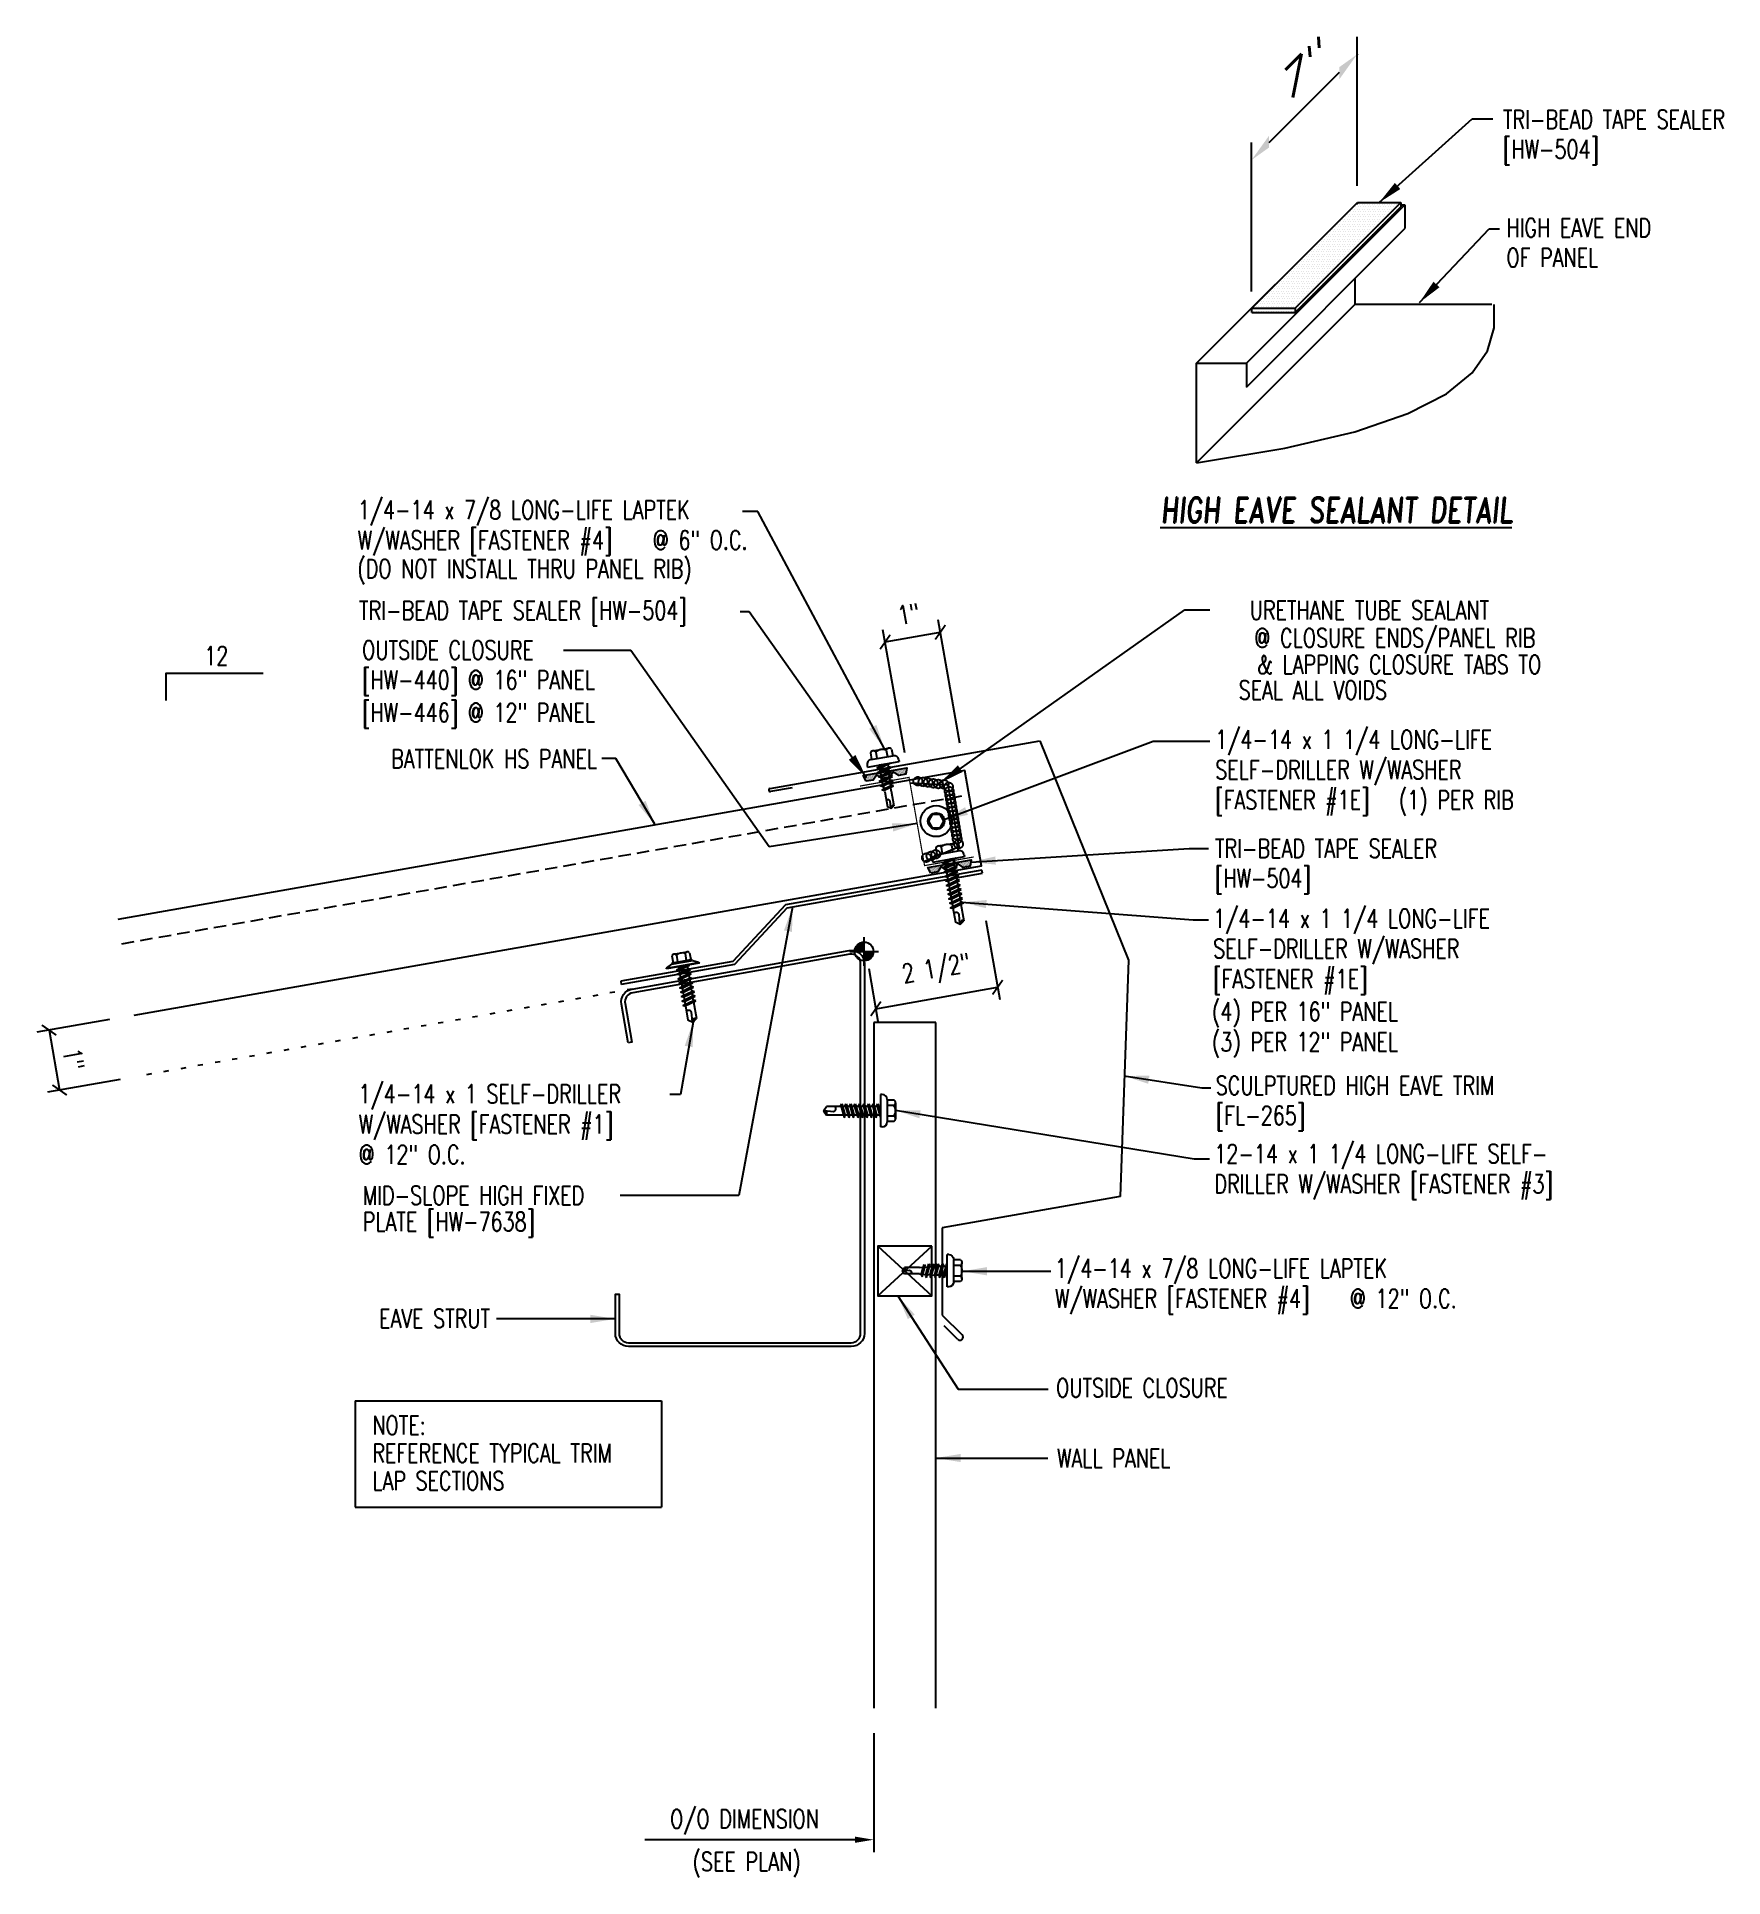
# Model space of a CAD drawing. Header units: inches. Extents: x 7.3 to 41.1, y 5.8 to 42.7.
import ezdxf
from ezdxf.enums import TextEntityAlignment as Align

# ---------------------------------------------------------------- set-up
doc = ezdxf.new("R2010")
doc.units = ezdxf.units.IN
doc.header["$MEASUREMENT"] = 0
for name, pattern in [('CENTER2', [1.125, 0.75, -0.125, 0.125, -0.125]), ('DOT', [0.25, 0, -0.25]), ('HIDDEN2', [0.1875, 0.125, -0.0625])]:
    doc.linetypes.add(name, pattern=pattern)
for name, color, linetype in [('CLO', 3, 'Continuous'), ('DIM', 2, 'Continuous'), ('FASTENER', 9, 'Continuous'), ('LABEL', 6, 'Continuous'), ('MARK', 1, 'Continuous'), ('PANEL', 11, 'Continuous'), ('SEALANT', 253, 'CENTER2'), ('SECTION', 11, 'Continuous'), ('STLA', 10, 'Continuous'), ('TAPE', 8, 'Continuous'), ('TEXT', 2, 'Continuous'), ('TRIM', 6, 'Continuous')]:
    doc.layers.add(name, color=color, linetype=linetype)
doc.styles.add('ROMAND', font='romand', dxfattribs={"height": 0.075})
doc.styles.add('ROMANS', font='ROMANS.SHX', dxfattribs={"width": 0.75})
doc.styles.add('TEXT', font='SIMPLEX', dxfattribs={"width": 0.75, "height": 6})
doc.styles.add('TEXT1', font='ROMANS.shx', dxfattribs={"width": 0.75, "height": 0.375})
doc.dimstyles.new('DETAIL', dxfattribs={"dimscale": 4, "dimtxt": 0.375, "dimasz": 0.0625, "dimexe": 0.0625, "dimexo": 0.125, "dimgap": 0.0625, "dimtad": 1, "dimdec": 4, "dimzin": 3, "dimdsep": 46, "dimlunit": 4, "dimtxsty": 'TEXT1', "dimblk": 'ARCHTICK', "dimcen": 0.0625, "dimclrd": 7, "dimclre": 7, "dimclrt": 2, "dimadec": 0, "dimazin": 0, "dimtfac": 0.59375, "dimtdec": 4, "dimtmove": 0, "dimatfit": 3, "dimfxl": 0, "dimfrac": 2, "dimtolj": 1, "dimtzin": 3, "dimarcsym": 0})
doc.dimstyles.new('DETAIL$7', dxfattribs={"dimscale": 4, "dimtxt": 6, "dimasz": 0.125, "dimexe": 0.0625, "dimexo": 0.125, "dimgap": 0.0625, "dimtad": 1, "dimdec": 5, "dimzin": 3, "dimdsep": 46, "dimlunit": 4, "dimtxsty": 'TEXT', "dimblk": 'ARCHTICK', "dimcen": 0.0625, "dimclrd": 7, "dimclre": 7, "dimclrt": 2, "dimadec": 0, "dimazin": 0, "dimtfac": 0.666667, "dimtdec": 5, "dimtmove": 0, "dimatfit": 3, "dimfxl": 0, "dimfrac": 2, "dimtolj": 1, "dimtzin": 3, "dimarcsym": 0})

msp = doc.modelspace()

# ---------------------------------------------------------------- texts
at = {"color": 2, "insert": (7.99716, 22.20978), "char_height": 0.375, "attachment_point": 5, "rotation": 280, "style": 'TEXT1'}
msp.add_mtext('\\A1;1"', dxfattribs=at)
at = {"layer": 'DIM', "style": 'ROMANS', "oblique": 40, "width": 1.5}
msp.add_text('7"', height=0.5, rotation=45, dxfattribs=at).set_placement((32.32312, 41.35677))
at = {"layer": 'DIM', "color": 2, "insert": (25.32885, 23.9845), "char_height": 0.375, "attachment_point": 5, "rotation": 10, "style": 'TEXT1'}
msp.add_mtext('\\A1;2 1/2"', dxfattribs=at)
at = {"layer": 'TEXT', "style": 'TEXT1', "width": 0.75}
for s, p in [('HIGH EAVE END ', (36.76889, 38.71646)), ('OF PANEL', (36.76889, 38.11646)), ('(DO NOT INSTALL THRU PANEL RIB)', (13.69501, 31.87226)), ('TRI-BEAD TAPE SEALER [HW-504]', (13.72816, 31.03463)), ('OUTSIDE CLOSURE', (13.79087, 30.2392)), ('[HW-440] @ 16" PANEL', (13.79087, 29.6392)), ('[HW-446] @ 12" PANEL', (13.79087, 28.98216)), ('(4) PER 16" PANEL', (30.85592, 22.98236)), ('(3) PER 12" PANEL', (30.85592, 22.37143)), ('SCULPTURED HIGH EAVE TRIM', (30.93258, 21.49753)), ('[FL-265]', (30.93258, 20.89753)), ('MID-SLOPE HIGH FIXED', (13.80344, 19.29032)), ('PLATE [HW-7638]', (13.80344, 18.76319)), ('OUTSIDE CLOSURE', (27.72673, 15.42626)), ('WALL PANEL', (27.74513, 14.01209)), ('O/O DIMENSION', (19.9747, 6.77165)), ('(SEE PLAN)', (20.42709, 5.91561))]:
    msp.add_text(s, height=0.375, dxfattribs=at).set_placement(p)
for s, p in [('URETHANE TUBE SEALANT', (36.42364, 31.03816)), ('@ CLOSURE ENDS/PANEL RIB', (37.34597, 30.48194)), ('& LAPPING CLOSURE TABS TO', (37.46778, 29.94762)), ('SEAL ALL VOIDS', (34.36964, 29.43577)), ('BATTENLOK HS PANEL', (18.50981, 28.05711)), ('EAVE STRUT', (16.36237, 16.81998))]:
    msp.add_text(s, height=0.375, dxfattribs=at).set_placement(p, align=Align.RIGHT)

# ---------------------------------------------------------------- blocks, each defined once
blk = doc.blocks.new('MB_DW4')
at = {"layer": 'FASTENER'}
for p, q in [((-0.326, 0.071), (-0.326, 0.037)), ((-0.326, 0.037), (0.322, 0.037)), ((-0.226, 0.171), (0.214, 0.171)), ((-0.217, 0.305), (-0.217, 0.171)), ((-0.163, 0.337), (0.159, 0.337)), ((-0.141, -0.014), (0.037, 0.037)), ((-0.108, 0.305), (-0.108, 0.171)), ((-0.105, -0.034), (0.137, 0.035)), ((-0.088, 0.037), (-0.088, 0.001)), ((-0.088, 0.037), (0.085, 0.037)), ((0.085, 0.037), (0.134, 0.037)), ((0.085, 0.02), (0.085, -0.041)), ((0.105, 0.305), (0.105, 0.171)), ((0.137, 0.035), (0.134, 0.037)), ((0.214, 0.305), (0.214, 0.171)), ((0.322, 0.071), (0.322, 0.037)), ((-0.105, -0.034), (-0.141, -0.014)), ((-0.141, -0.105), (0.102, -0.036)), ((-0.105, -0.125), (-0.141, -0.105)), ((-0.141, -0.196), (0.102, -0.127)), ((-0.105, -0.216), (-0.141, -0.196)), ((-0.141, -0.287), (0.102, -0.217)), ((-0.105, -0.307), (-0.141, -0.287)), ((-0.141, -0.378), (0.102, -0.308)), ((-0.105, -0.125), (0.137, -0.056)), ((-0.105, -0.216), (0.137, -0.147)), ((-0.105, -0.307), (0.137, -0.238)), ((-0.105, -0.398), (0.137, -0.328)), ((-0.088, -0.029), (-0.088, -0.09)), ((-0.088, -0.12), (-0.088, -0.181)), ((-0.084, -0.27), (-0.088, -0.211)), ((-0.078, -0.36), (-0.082, -0.3)), ((0.071, -0.408), (0.075, -0.346)), ((0.077, -0.315), (0.082, -0.253)), ((0.084, -0.223), (0.085, -0.211)), ((0.085, -0.071), (0.085, -0.131)), ((0.085, -0.162), (0.085, -0.211)), ((0.137, -0.056), (0.102, -0.036)), ((0.137, -0.147), (0.102, -0.127)), ((0.137, -0.238), (0.102, -0.217)), ((0.137, -0.328), (0.102, -0.308)), ((-0.105, -0.398), (-0.141, -0.378)), ((-0.122, -0.463), (0.089, -0.403)), ((-0.086, -0.483), (-0.122, -0.463)), ((-0.086, -0.483), (0.124, -0.423)), ((-0.071, -0.449), (-0.075, -0.389)), ((-0.066, -0.516), (-0.069, -0.478)), ((-0.066, -0.516), (-0.066, -0.82)), ((-0.003, -0.854), (0.009, -0.714)), ((0.063, -0.515), (0.068, -0.439)), ((0.063, -0.516), (0.063, -0.82)), ((0.124, -0.423), (0.089, -0.403)), ((-0.002, -0.866), (-0.066, -0.82)), ((-0.002, -0.866), (0.063, -0.82))]:
    blk.add_line(p, q, dxfattribs=at)
for centre, radius, start, end in [((-0.226, 0.071), 0.1, 90, 180), ((-0.163, 0.274), 0.0628, 29.8754, 150.1246), ((-0.002, 0.141), 0.196, 56.9974, 123.0026), ((0.159, 0.274), 0.0628, 29.8754, 150.1246), ((0.222, 0.071), 0.1, 0, 90), ((-0.036, -0.723), 0.0461, 11.1445, 130.906), ((0.073, -0.516), 0.01, 175.9484, 180), ((0.039, -0.855), 0.0422, 55.4585, 194.8454)]:
    blk.add_arc(centre, radius, start, end, dxfattribs=at)
blk = doc.blocks.new('*X2')
at = {"color": 0}
for p, q in [((-0.434, 0.135), (-0.434, 0.135)), ((-0.434, 0.123), (-0.434, 0.123)), ((-0.422, 0.141), (-0.422, 0.141)), ((-0.422, 0.129), (-0.422, 0.129)), ((-0.422, 0.117), (-0.422, 0.117)), ((-0.422, 0.105), (-0.422, 0.105)), ((-0.422, 0.094), (-0.422, 0.094)), ((-0.422, 0.082), (-0.422, 0.082)), ((-0.41, 0.135), (-0.41, 0.135)), ((-0.41, 0.123), (-0.41, 0.123)), ((-0.41, 0.111), (-0.41, 0.111)), ((-0.41, 0.1), (-0.41, 0.1)), ((-0.41, 0.088), (-0.41, 0.088)), ((-0.41, 0.076), (-0.41, 0.076)), ((-0.41, 0.064), (-0.41, 0.064)), ((-0.41, 0.053), (-0.41, 0.053)), ((-0.41, 0.041), (-0.41, 0.041)), ((-0.398, 0.141), (-0.398, 0.141)), ((-0.398, 0.129), (-0.398, 0.129)), ((-0.398, 0.117), (-0.398, 0.117)), ((-0.398, 0.105), (-0.398, 0.105)), ((-0.398, 0.094), (-0.398, 0.094)), ((-0.398, 0.082), (-0.398, 0.082)), ((-0.398, 0.07), (-0.398, 0.07)), ((-0.398, 0.059), (-0.398, 0.059)), ((-0.398, 0.047), (-0.398, 0.047)), ((-0.398, 0.035), (-0.398, 0.035)), ((-0.398, 0.023), (-0.398, 0.023)), ((-0.387, 0.135), (-0.387, 0.135)), ((-0.387, 0.123), (-0.387, 0.123)), ((-0.387, 0.111), (-0.387, 0.111)), ((-0.387, 0.1), (-0.387, 0.1)), ((-0.387, 0.088), (-0.387, 0.088)), ((-0.387, 0.076), (-0.387, 0.076)), ((-0.387, 0.064), (-0.387, 0.064)), ((-0.387, 0.053), (-0.387, 0.053)), ((-0.387, 0.041), (-0.387, 0.041)), ((-0.387, 0.029), (-0.387, 0.029)), ((-0.375, 0.141), (-0.375, 0.141)), ((-0.375, 0.129), (-0.375, 0.129)), ((-0.375, 0.117), (-0.375, 0.117)), ((-0.375, 0.105), (-0.375, 0.105)), ((-0.375, 0.094), (-0.375, 0.094)), ((-0.375, 0.082), (-0.375, 0.082)), ((-0.375, 0.07), (-0.375, 0.07)), ((-0.375, 0.059), (-0.375, 0.059)), ((-0.375, 0.047), (-0.375, 0.047)), ((-0.375, 0.035), (-0.375, 0.035)), ((-0.375, 0.023), (-0.375, 0.023)), ((-0.363, 0.135), (-0.363, 0.135)), ((-0.363, 0.123), (-0.363, 0.123)), ((-0.363, 0.111), (-0.363, 0.111)), ((-0.363, 0.1), (-0.363, 0.1)), ((-0.363, 0.088), (-0.363, 0.088)), ((-0.363, 0.076), (-0.363, 0.076)), ((-0.363, 0.064), (-0.363, 0.064)), ((-0.363, 0.053), (-0.363, 0.053)), ((-0.363, 0.041), (-0.363, 0.041)), ((-0.363, 0.029), (-0.363, 0.029)), ((-0.352, 0.141), (-0.352, 0.141)), ((-0.352, 0.129), (-0.352, 0.129)), ((-0.352, 0.117), (-0.352, 0.117)), ((-0.352, 0.105), (-0.352, 0.105)), ((-0.352, 0.094), (-0.352, 0.094)), ((-0.352, 0.082), (-0.352, 0.082)), ((-0.352, 0.07), (-0.352, 0.07)), ((-0.352, 0.059), (-0.352, 0.059)), ((-0.352, 0.047), (-0.352, 0.047)), ((-0.352, 0.035), (-0.352, 0.035)), ((-0.352, 0.023), (-0.352, 0.023)), ((-0.34, 0.135), (-0.34, 0.135)), ((-0.34, 0.123), (-0.34, 0.123)), ((-0.34, 0.111), (-0.34, 0.111)), ((-0.34, 0.1), (-0.34, 0.1)), ((-0.34, 0.088), (-0.34, 0.088)), ((-0.34, 0.076), (-0.34, 0.076)), ((-0.34, 0.064), (-0.34, 0.064)), ((-0.34, 0.053), (-0.34, 0.053)), ((-0.34, 0.041), (-0.34, 0.041)), ((-0.34, 0.029), (-0.34, 0.029)), ((-0.328, 0.141), (-0.328, 0.141)), ((-0.328, 0.129), (-0.328, 0.129)), ((-0.328, 0.117), (-0.328, 0.117)), ((-0.328, 0.105), (-0.328, 0.105)), ((-0.328, 0.094), (-0.328, 0.094)), ((-0.328, 0.082), (-0.328, 0.082)), ((-0.328, 0.07), (-0.328, 0.07)), ((-0.328, 0.059), (-0.328, 0.059)), ((-0.328, 0.047), (-0.328, 0.047)), ((-0.328, 0.035), (-0.328, 0.035)), ((-0.328, 0.023), (-0.328, 0.023)), ((-0.316, 0.135), (-0.316, 0.135)), ((-0.316, 0.123), (-0.316, 0.123)), ((-0.316, 0.111), (-0.316, 0.111)), ((-0.316, 0.1), (-0.316, 0.1)), ((-0.316, 0.088), (-0.316, 0.088)), ((-0.316, 0.076), (-0.316, 0.076)), ((-0.316, 0.064), (-0.316, 0.064)), ((-0.316, 0.053), (-0.316, 0.053)), ((-0.316, 0.041), (-0.316, 0.041)), ((-0.316, 0.029), (-0.316, 0.029)), ((-0.305, 0.141), (-0.305, 0.141)), ((-0.305, 0.129), (-0.305, 0.129)), ((-0.305, 0.117), (-0.305, 0.117)), ((-0.305, 0.105), (-0.305, 0.105)), ((-0.305, 0.094), (-0.305, 0.094)), ((-0.305, 0.082), (-0.305, 0.082)), ((-0.305, 0.07), (-0.305, 0.07)), ((-0.305, 0.059), (-0.305, 0.059)), ((-0.305, 0.047), (-0.305, 0.047)), ((-0.305, 0.035), (-0.305, 0.035)), ((-0.305, 0.023), (-0.305, 0.023)), ((-0.293, 0.135), (-0.293, 0.135)), ((-0.293, 0.123), (-0.293, 0.123)), ((-0.293, 0.111), (-0.293, 0.111)), ((-0.293, 0.1), (-0.293, 0.1)), ((-0.293, 0.088), (-0.293, 0.088)), ((-0.293, 0.076), (-0.293, 0.076)), ((-0.293, 0.064), (-0.293, 0.064)), ((-0.293, 0.053), (-0.293, 0.053)), ((-0.293, 0.041), (-0.293, 0.041)), ((-0.293, 0.029), (-0.293, 0.029)), ((-0.281, 0.141), (-0.281, 0.141)), ((-0.281, 0.129), (-0.281, 0.129)), ((-0.281, 0.117), (-0.281, 0.117)), ((-0.281, 0.105), (-0.281, 0.105)), ((-0.281, 0.094), (-0.281, 0.094)), ((-0.281, 0.082), (-0.281, 0.082)), ((-0.281, 0.07), (-0.281, 0.07)), ((-0.281, 0.059), (-0.281, 0.059)), ((-0.281, 0.047), (-0.281, 0.047)), ((-0.281, 0.035), (-0.281, 0.035)), ((-0.281, 0.023), (-0.281, 0.023)), ((-0.27, 0.135), (-0.27, 0.135)), ((-0.27, 0.123), (-0.27, 0.123)), ((-0.27, 0.111), (-0.27, 0.111)), ((-0.27, 0.1), (-0.27, 0.1)), ((-0.27, 0.088), (-0.27, 0.088)), ((-0.27, 0.076), (-0.27, 0.076)), ((-0.27, 0.064), (-0.27, 0.064)), ((-0.27, 0.053), (-0.27, 0.053)), ((-0.27, 0.041), (-0.27, 0.041)), ((-0.27, 0.029), (-0.27, 0.029)), ((-0.258, 0.141), (-0.258, 0.141)), ((-0.258, 0.129), (-0.258, 0.129)), ((-0.258, 0.117), (-0.258, 0.117)), ((-0.258, 0.105), (-0.258, 0.105)), ((-0.258, 0.094), (-0.258, 0.094)), ((-0.258, 0.082), (-0.258, 0.082)), ((-0.258, 0.07), (-0.258, 0.07)), ((-0.258, 0.059), (-0.258, 0.059)), ((-0.258, 0.047), (-0.258, 0.047)), ((-0.258, 0.035), (-0.258, 0.035)), ((-0.258, 0.023), (-0.258, 0.023)), ((-0.246, 0.135), (-0.246, 0.135)), ((-0.246, 0.123), (-0.246, 0.123)), ((-0.246, 0.111), (-0.246, 0.111)), ((-0.246, 0.1), (-0.246, 0.1)), ((-0.246, 0.088), (-0.246, 0.088)), ((-0.246, 0.076), (-0.246, 0.076)), ((-0.246, 0.064), (-0.246, 0.064)), ((-0.246, 0.053), (-0.246, 0.053)), ((-0.246, 0.041), (-0.246, 0.041)), ((-0.234, 0.141), (-0.234, 0.141)), ((-0.234, 0.129), (-0.234, 0.129)), ((-0.234, 0.117), (-0.234, 0.117)), ((-0.234, 0.105), (-0.234, 0.105)), ((-0.234, 0.094), (-0.234, 0.094)), ((-0.234, 0.082), (-0.234, 0.082)), ((-0.234, 0.07), (-0.234, 0.07)), ((-0.234, 0.059), (-0.234, 0.059)), ((-0.234, 0.047), (-0.234, 0.047)), ((-0.223, 0.135), (-0.223, 0.135)), ((-0.223, 0.123), (-0.223, 0.123)), ((-0.223, 0.111), (-0.223, 0.111)), ((-0.223, 0.1), (-0.223, 0.1)), ((-0.223, 0.088), (-0.223, 0.088)), ((-0.223, 0.076), (-0.223, 0.076)), ((-0.223, 0.064), (-0.223, 0.064)), ((-0.211, 0.141), (-0.211, 0.141)), ((-0.211, 0.129), (-0.211, 0.129)), ((-0.211, 0.117), (-0.211, 0.117)), ((-0.211, 0.105), (-0.211, 0.105)), ((-0.211, 0.094), (-0.211, 0.094)), ((-0.211, 0.082), (-0.211, 0.082)), ((-0.211, 0.07), (-0.211, 0.07)), ((-0.199, 0.135), (-0.199, 0.135)), ((-0.199, 0.123), (-0.199, 0.123)), ((-0.199, 0.111), (-0.199, 0.111)), ((-0.199, 0.1), (-0.199, 0.1)), ((-0.199, 0.088), (-0.199, 0.088)), ((-0.188, 0.141), (-0.188, 0.141)), ((-0.188, 0.129), (-0.188, 0.129)), ((-0.188, 0.117), (-0.188, 0.117)), ((-0.188, 0.105), (-0.188, 0.105)), ((-0.188, 0.094), (-0.188, 0.094)), ((-0.176, 0.135), (-0.176, 0.135)), ((-0.176, 0.123), (-0.176, 0.123)), ((-0.176, 0.111), (-0.176, 0.111)), ((-0.164, 0.141), (-0.164, 0.141)), ((-0.164, 0.129), (-0.164, 0.129)), ((-0.164, 0.117), (-0.164, 0.117)), ((-0.164, 0.105), (-0.164, 0.105)), ((-0.152, 0.135), (-0.152, 0.135)), ((-0.152, 0.123), (-0.152, 0.123)), ((-0.152, 0.111), (-0.152, 0.111)), ((-0.152, 0.1), (-0.152, 0.1)), ((-0.141, 0.141), (-0.141, 0.141)), ((-0.141, 0.129), (-0.141, 0.129)), ((-0.141, 0.117), (-0.141, 0.117)), ((-0.141, 0.105), (-0.141, 0.105)), ((-0.141, 0.094), (-0.141, 0.094)), ((-0.141, 0.082), (-0.141, 0.082)), ((-0.129, 0.135), (-0.129, 0.135)), ((-0.129, 0.123), (-0.129, 0.123)), ((-0.129, 0.111), (-0.129, 0.111)), ((-0.129, 0.1), (-0.129, 0.1)), ((-0.129, 0.088), (-0.129, 0.088)), ((-0.129, 0.076), (-0.129, 0.076)), ((-0.117, 0.141), (-0.117, 0.141)), ((-0.117, 0.129), (-0.117, 0.129)), ((-0.117, 0.117), (-0.117, 0.117)), ((-0.117, 0.105), (-0.117, 0.105)), ((-0.117, 0.094), (-0.117, 0.094)), ((-0.117, 0.082), (-0.117, 0.082)), ((-0.117, 0.07), (-0.117, 0.07)), ((-0.117, 0.059), (-0.117, 0.059)), ((-0.105, 0.135), (-0.105, 0.135)), ((-0.105, 0.123), (-0.105, 0.123)), ((-0.105, 0.111), (-0.105, 0.111)), ((-0.105, 0.1), (-0.105, 0.1)), ((-0.105, 0.088), (-0.105, 0.088)), ((-0.105, 0.076), (-0.105, 0.076)), ((-0.105, 0.064), (-0.105, 0.064)), ((-0.105, 0.053), (-0.105, 0.053)), ((-0.094, 0.141), (-0.094, 0.141)), ((-0.094, 0.129), (-0.094, 0.129)), ((-0.094, 0.117), (-0.094, 0.117)), ((-0.094, 0.105), (-0.094, 0.105)), ((-0.094, 0.094), (-0.094, 0.094)), ((-0.094, 0.082), (-0.094, 0.082)), ((-0.094, 0.07), (-0.094, 0.07)), ((-0.094, 0.059), (-0.094, 0.059)), ((-0.094, 0.047), (-0.094, 0.047)), ((-0.094, 0.035), (-0.094, 0.035)), ((-0.082, 0.135), (-0.082, 0.135)), ((-0.082, 0.123), (-0.082, 0.123)), ((-0.082, 0.111), (-0.082, 0.111)), ((-0.082, 0.1), (-0.082, 0.1)), ((-0.082, 0.088), (-0.082, 0.088)), ((-0.082, 0.076), (-0.082, 0.076)), ((-0.082, 0.064), (-0.082, 0.064)), ((-0.082, 0.053), (-0.082, 0.053)), ((-0.082, 0.041), (-0.082, 0.041)), ((-0.082, 0.029), (-0.082, 0.029)), ((-0.07, 0.141), (-0.07, 0.141)), ((-0.07, 0.129), (-0.07, 0.129)), ((-0.07, 0.117), (-0.07, 0.117)), ((-0.07, 0.105), (-0.07, 0.105)), ((-0.07, 0.094), (-0.07, 0.094)), ((-0.07, 0.082), (-0.07, 0.082)), ((-0.07, 0.07), (-0.07, 0.07)), ((-0.07, 0.059), (-0.07, 0.059)), ((-0.07, 0.047), (-0.07, 0.047)), ((-0.07, 0.035), (-0.07, 0.035)), ((-0.07, 0.023), (-0.07, 0.023)), ((-0.059, 0.135), (-0.059, 0.135)), ((-0.059, 0.123), (-0.059, 0.123)), ((-0.059, 0.111), (-0.059, 0.111)), ((-0.059, 0.1), (-0.059, 0.1)), ((-0.059, 0.088), (-0.059, 0.088)), ((-0.059, 0.076), (-0.059, 0.076)), ((-0.059, 0.064), (-0.059, 0.064)), ((-0.059, 0.053), (-0.059, 0.053)), ((-0.059, 0.041), (-0.059, 0.041)), ((-0.059, 0.029), (-0.059, 0.029)), ((-0.047, 0.141), (-0.047, 0.141)), ((-0.047, 0.129), (-0.047, 0.129)), ((-0.047, 0.117), (-0.047, 0.117)), ((-0.047, 0.105), (-0.047, 0.105)), ((-0.047, 0.094), (-0.047, 0.094)), ((-0.047, 0.082), (-0.047, 0.082)), ((-0.047, 0.07), (-0.047, 0.07)), ((-0.047, 0.059), (-0.047, 0.059)), ((-0.047, 0.047), (-0.047, 0.047)), ((-0.047, 0.035), (-0.047, 0.035)), ((-0.047, 0.023), (-0.047, 0.023)), ((-0.035, 0.135), (-0.035, 0.135)), ((-0.035, 0.123), (-0.035, 0.123)), ((-0.035, 0.111), (-0.035, 0.111)), ((-0.035, 0.1), (-0.035, 0.1)), ((-0.035, 0.088), (-0.035, 0.088)), ((-0.035, 0.076), (-0.035, 0.076)), ((-0.035, 0.064), (-0.035, 0.064)), ((-0.035, 0.053), (-0.035, 0.053)), ((-0.035, 0.041), (-0.035, 0.041)), ((-0.035, 0.029), (-0.035, 0.029)), ((-0.023, 0.141), (-0.023, 0.141)), ((-0.023, 0.129), (-0.023, 0.129)), ((-0.023, 0.117), (-0.023, 0.117)), ((-0.023, 0.105), (-0.023, 0.105)), ((-0.023, 0.094), (-0.023, 0.094)), ((-0.023, 0.082), (-0.023, 0.082)), ((-0.023, 0.07), (-0.023, 0.07)), ((-0.023, 0.059), (-0.023, 0.059)), ((-0.023, 0.047), (-0.023, 0.047)), ((-0.023, 0.035), (-0.023, 0.035)), ((-0.023, 0.023), (-0.023, 0.023)), ((-0.012, 0.135), (-0.012, 0.135)), ((-0.012, 0.123), (-0.012, 0.123)), ((-0.012, 0.111), (-0.012, 0.111)), ((-0.012, 0.1), (-0.012, 0.1)), ((-0.012, 0.088), (-0.012, 0.088)), ((-0.012, 0.076), (-0.012, 0.076)), ((-0.012, 0.064), (-0.012, 0.064)), ((-0.012, 0.053), (-0.012, 0.053)), ((-0.012, 0.041), (-0.012, 0.041)), ((-0.012, 0.029), (-0.012, 0.029)), ((0, 0.141), (0, 0.141)), ((0, 0.129), (0, 0.129)), ((0, 0.117), (0, 0.117)), ((0, 0.105), (0, 0.105)), ((0, 0.094), (0, 0.094)), ((0, 0.082), (0, 0.082)), ((0, 0.07), (0, 0.07)), ((0, 0.059), (0, 0.059)), ((0, 0.047), (0, 0.047)), ((0, 0.035), (0, 0.035)), ((0, 0.023), (0, 0.023)), ((0.012, 0.135), (0.012, 0.135)), ((0.012, 0.123), (0.012, 0.123)), ((0.012, 0.111), (0.012, 0.111)), ((0.012, 0.1), (0.012, 0.1)), ((0.012, 0.088), (0.012, 0.088)), ((0.012, 0.076), (0.012, 0.076)), ((0.012, 0.064), (0.012, 0.064)), ((0.012, 0.053), (0.012, 0.053)), ((0.012, 0.041), (0.012, 0.041)), ((0.012, 0.029), (0.012, 0.029)), ((0.023, 0.141), (0.023, 0.141)), ((0.023, 0.129), (0.023, 0.129)), ((0.023, 0.117), (0.023, 0.117)), ((0.023, 0.105), (0.023, 0.105)), ((0.023, 0.094), (0.023, 0.094)), ((0.023, 0.082), (0.023, 0.082)), ((0.023, 0.07), (0.023, 0.07)), ((0.023, 0.059), (0.023, 0.059)), ((0.023, 0.047), (0.023, 0.047)), ((0.023, 0.035), (0.023, 0.035)), ((0.023, 0.023), (0.023, 0.023)), ((0.035, 0.135), (0.035, 0.135)), ((0.035, 0.123), (0.035, 0.123)), ((0.035, 0.111), (0.035, 0.111)), ((0.035, 0.1), (0.035, 0.1)), ((0.035, 0.088), (0.035, 0.088)), ((0.035, 0.076), (0.035, 0.076)), ((0.035, 0.064), (0.035, 0.064)), ((0.035, 0.053), (0.035, 0.053)), ((0.035, 0.041), (0.035, 0.041)), ((0.035, 0.029), (0.035, 0.029)), ((0.047, 0.141), (0.047, 0.141)), ((0.047, 0.129), (0.047, 0.129)), ((0.047, 0.117), (0.047, 0.117)), ((0.047, 0.105), (0.047, 0.105)), ((0.047, 0.094), (0.047, 0.094)), ((0.047, 0.082), (0.047, 0.082)), ((0.047, 0.07), (0.047, 0.07)), ((0.047, 0.059), (0.047, 0.059)), ((0.047, 0.047), (0.047, 0.047)), ((0.047, 0.035), (0.047, 0.035)), ((0.047, 0.023), (0.047, 0.023)), ((0.059, 0.135), (0.059, 0.135)), ((0.059, 0.123), (0.059, 0.123)), ((0.059, 0.111), (0.059, 0.111)), ((0.059, 0.1), (0.059, 0.1)), ((0.059, 0.088), (0.059, 0.088)), ((0.059, 0.076), (0.059, 0.076)), ((0.059, 0.064), (0.059, 0.064)), ((0.059, 0.053), (0.059, 0.053)), ((0.059, 0.041), (0.059, 0.041)), ((0.059, 0.029), (0.059, 0.029)), ((0.07, 0.141), (0.07, 0.141)), ((0.07, 0.129), (0.07, 0.129)), ((0.07, 0.117), (0.07, 0.117)), ((0.07, 0.105), (0.07, 0.105)), ((0.07, 0.094), (0.07, 0.094)), ((0.07, 0.082), (0.07, 0.082)), ((0.07, 0.07), (0.07, 0.07)), ((0.07, 0.059), (0.07, 0.059)), ((0.07, 0.047), (0.07, 0.047)), ((0.07, 0.035), (0.07, 0.035)), ((0.07, 0.023), (0.07, 0.023)), ((0.082, 0.135), (0.082, 0.135)), ((0.082, 0.123), (0.082, 0.123)), ((0.082, 0.111), (0.082, 0.111)), ((0.082, 0.1), (0.082, 0.1)), ((0.082, 0.088), (0.082, 0.088)), ((0.082, 0.076), (0.082, 0.076)), ((0.082, 0.064), (0.082, 0.064)), ((0.082, 0.053), (0.082, 0.053)), ((0.082, 0.041), (0.082, 0.041)), ((0.082, 0.029), (0.082, 0.029)), ((0.094, 0.141), (0.094, 0.141)), ((0.094, 0.129), (0.094, 0.129)), ((0.094, 0.117), (0.094, 0.117)), ((0.094, 0.105), (0.094, 0.105)), ((0.094, 0.094), (0.094, 0.094)), ((0.094, 0.082), (0.094, 0.082)), ((0.094, 0.07), (0.094, 0.07)), ((0.094, 0.059), (0.094, 0.059)), ((0.094, 0.047), (0.094, 0.047)), ((0.094, 0.035), (0.094, 0.035)), ((0.105, 0.135), (0.105, 0.135)), ((0.105, 0.123), (0.105, 0.123)), ((0.105, 0.111), (0.105, 0.111)), ((0.105, 0.1), (0.105, 0.1)), ((0.105, 0.088), (0.105, 0.088)), ((0.105, 0.076), (0.105, 0.076)), ((0.105, 0.064), (0.105, 0.064)), ((0.105, 0.053), (0.105, 0.053)), ((0.117, 0.141), (0.117, 0.141)), ((0.117, 0.129), (0.117, 0.129)), ((0.117, 0.117), (0.117, 0.117)), ((0.117, 0.105), (0.117, 0.105)), ((0.117, 0.094), (0.117, 0.094)), ((0.117, 0.082), (0.117, 0.082)), ((0.117, 0.07), (0.117, 0.07)), ((0.117, 0.059), (0.117, 0.059)), ((0.129, 0.135), (0.129, 0.135)), ((0.129, 0.123), (0.129, 0.123)), ((0.129, 0.111), (0.129, 0.111)), ((0.129, 0.1), (0.129, 0.1)), ((0.129, 0.088), (0.129, 0.088)), ((0.129, 0.076), (0.129, 0.076)), ((0.141, 0.141), (0.141, 0.141)), ((0.141, 0.129), (0.141, 0.129)), ((0.141, 0.117), (0.141, 0.117)), ((0.141, 0.105), (0.141, 0.105)), ((0.141, 0.094), (0.141, 0.094)), ((0.141, 0.082), (0.141, 0.082)), ((0.152, 0.135), (0.152, 0.135)), ((0.152, 0.123), (0.152, 0.123)), ((0.152, 0.111), (0.152, 0.111)), ((0.152, 0.1), (0.152, 0.1)), ((0.164, 0.141), (0.164, 0.141)), ((0.164, 0.129), (0.164, 0.129)), ((0.164, 0.117), (0.164, 0.117)), ((0.164, 0.105), (0.164, 0.105)), ((0.176, 0.135), (0.176, 0.135)), ((0.176, 0.123), (0.176, 0.123)), ((0.176, 0.111), (0.176, 0.111)), ((0.188, 0.141), (0.188, 0.141)), ((0.188, 0.129), (0.188, 0.129)), ((0.188, 0.117), (0.188, 0.117)), ((0.188, 0.105), (0.188, 0.105)), ((0.188, 0.094), (0.188, 0.094)), ((0.199, 0.135), (0.199, 0.135)), ((0.199, 0.123), (0.199, 0.123)), ((0.199, 0.111), (0.199, 0.111)), ((0.199, 0.1), (0.199, 0.1)), ((0.199, 0.088), (0.199, 0.088)), ((0.211, 0.141), (0.211, 0.141)), ((0.211, 0.129), (0.211, 0.129)), ((0.211, 0.117), (0.211, 0.117)), ((0.211, 0.105), (0.211, 0.105)), ((0.211, 0.094), (0.211, 0.094)), ((0.211, 0.082), (0.211, 0.082)), ((0.211, 0.07), (0.211, 0.07)), ((0.223, 0.135), (0.223, 0.135)), ((0.223, 0.123), (0.223, 0.123)), ((0.223, 0.111), (0.223, 0.111)), ((0.223, 0.1), (0.223, 0.1)), ((0.223, 0.088), (0.223, 0.088)), ((0.223, 0.076), (0.223, 0.076)), ((0.223, 0.064), (0.223, 0.064)), ((0.234, 0.141), (0.234, 0.141)), ((0.234, 0.129), (0.234, 0.129)), ((0.234, 0.117), (0.234, 0.117)), ((0.234, 0.105), (0.234, 0.105)), ((0.234, 0.094), (0.234, 0.094)), ((0.234, 0.082), (0.234, 0.082)), ((0.234, 0.07), (0.234, 0.07)), ((0.234, 0.059), (0.234, 0.059)), ((0.234, 0.047), (0.234, 0.047)), ((0.246, 0.135), (0.246, 0.135)), ((0.246, 0.123), (0.246, 0.123)), ((0.246, 0.111), (0.246, 0.111)), ((0.246, 0.1), (0.246, 0.1)), ((0.246, 0.088), (0.246, 0.088)), ((0.246, 0.076), (0.246, 0.076)), ((0.246, 0.064), (0.246, 0.064)), ((0.246, 0.053), (0.246, 0.053)), ((0.246, 0.041), (0.246, 0.041)), ((0.258, 0.141), (0.258, 0.141)), ((0.258, 0.129), (0.258, 0.129)), ((0.258, 0.117), (0.258, 0.117)), ((0.258, 0.105), (0.258, 0.105)), ((0.258, 0.094), (0.258, 0.094)), ((0.258, 0.082), (0.258, 0.082)), ((0.258, 0.07), (0.258, 0.07)), ((0.258, 0.059), (0.258, 0.059)), ((0.258, 0.047), (0.258, 0.047)), ((0.258, 0.035), (0.258, 0.035)), ((0.258, 0.023), (0.258, 0.023)), ((0.27, 0.135), (0.27, 0.135)), ((0.27, 0.123), (0.27, 0.123)), ((0.27, 0.111), (0.27, 0.111)), ((0.27, 0.1), (0.27, 0.1)), ((0.27, 0.088), (0.27, 0.088)), ((0.27, 0.076), (0.27, 0.076)), ((0.27, 0.064), (0.27, 0.064)), ((0.27, 0.053), (0.27, 0.053)), ((0.27, 0.041), (0.27, 0.041)), ((0.27, 0.029), (0.27, 0.029)), ((0.281, 0.141), (0.281, 0.141)), ((0.281, 0.129), (0.281, 0.129)), ((0.281, 0.117), (0.281, 0.117)), ((0.281, 0.105), (0.281, 0.105)), ((0.281, 0.094), (0.281, 0.094)), ((0.281, 0.082), (0.281, 0.082)), ((0.281, 0.07), (0.281, 0.07)), ((0.281, 0.059), (0.281, 0.059)), ((0.281, 0.047), (0.281, 0.047)), ((0.281, 0.035), (0.281, 0.035)), ((0.281, 0.023), (0.281, 0.023)), ((0.293, 0.135), (0.293, 0.135)), ((0.293, 0.123), (0.293, 0.123)), ((0.293, 0.111), (0.293, 0.111)), ((0.293, 0.1), (0.293, 0.1)), ((0.293, 0.088), (0.293, 0.088)), ((0.293, 0.076), (0.293, 0.076)), ((0.293, 0.064), (0.293, 0.064)), ((0.293, 0.053), (0.293, 0.053)), ((0.293, 0.041), (0.293, 0.041)), ((0.293, 0.029), (0.293, 0.029)), ((0.305, 0.141), (0.305, 0.141)), ((0.305, 0.129), (0.305, 0.129)), ((0.305, 0.117), (0.305, 0.117)), ((0.305, 0.105), (0.305, 0.105)), ((0.305, 0.094), (0.305, 0.094)), ((0.305, 0.082), (0.305, 0.082)), ((0.305, 0.07), (0.305, 0.07)), ((0.305, 0.059), (0.305, 0.059)), ((0.305, 0.047), (0.305, 0.047)), ((0.305, 0.035), (0.305, 0.035)), ((0.305, 0.023), (0.305, 0.023)), ((0.316, 0.135), (0.316, 0.135)), ((0.316, 0.123), (0.316, 0.123)), ((0.316, 0.111), (0.316, 0.111)), ((0.316, 0.1), (0.316, 0.1)), ((0.316, 0.088), (0.316, 0.088)), ((0.316, 0.076), (0.316, 0.076)), ((0.316, 0.064), (0.316, 0.064)), ((0.316, 0.053), (0.316, 0.053)), ((0.316, 0.041), (0.316, 0.041)), ((0.316, 0.029), (0.316, 0.029)), ((0.328, 0.141), (0.328, 0.141)), ((0.328, 0.129), (0.328, 0.129)), ((0.328, 0.117), (0.328, 0.117)), ((0.328, 0.105), (0.328, 0.105)), ((0.328, 0.094), (0.328, 0.094)), ((0.328, 0.082), (0.328, 0.082)), ((0.328, 0.07), (0.328, 0.07)), ((0.328, 0.059), (0.328, 0.059)), ((0.328, 0.047), (0.328, 0.047)), ((0.328, 0.035), (0.328, 0.035)), ((0.328, 0.023), (0.328, 0.023)), ((0.34, 0.135), (0.34, 0.135)), ((0.34, 0.123), (0.34, 0.123)), ((0.34, 0.111), (0.34, 0.111)), ((0.34, 0.1), (0.34, 0.1)), ((0.34, 0.088), (0.34, 0.088)), ((0.34, 0.076), (0.34, 0.076)), ((0.34, 0.064), (0.34, 0.064)), ((0.34, 0.053), (0.34, 0.053)), ((0.34, 0.041), (0.34, 0.041)), ((0.34, 0.029), (0.34, 0.029)), ((0.352, 0.141), (0.352, 0.141)), ((0.352, 0.129), (0.352, 0.129)), ((0.352, 0.117), (0.352, 0.117)), ((0.352, 0.105), (0.352, 0.105)), ((0.352, 0.094), (0.352, 0.094)), ((0.352, 0.082), (0.352, 0.082)), ((0.352, 0.07), (0.352, 0.07)), ((0.352, 0.059), (0.352, 0.059)), ((0.352, 0.047), (0.352, 0.047)), ((0.352, 0.035), (0.352, 0.035)), ((0.352, 0.023), (0.352, 0.023)), ((0.363, 0.135), (0.363, 0.135)), ((0.363, 0.123), (0.363, 0.123)), ((0.363, 0.111), (0.363, 0.111)), ((0.363, 0.1), (0.363, 0.1)), ((0.363, 0.088), (0.363, 0.088)), ((0.363, 0.076), (0.363, 0.076)), ((0.363, 0.064), (0.363, 0.064)), ((0.363, 0.053), (0.363, 0.053)), ((0.363, 0.041), (0.363, 0.041)), ((0.363, 0.029), (0.363, 0.029)), ((0.375, 0.141), (0.375, 0.141)), ((0.375, 0.129), (0.375, 0.129)), ((0.375, 0.117), (0.375, 0.117)), ((0.375, 0.105), (0.375, 0.105)), ((0.375, 0.094), (0.375, 0.094)), ((0.375, 0.082), (0.375, 0.082)), ((0.375, 0.07), (0.375, 0.07)), ((0.375, 0.059), (0.375, 0.059)), ((0.375, 0.047), (0.375, 0.047)), ((0.375, 0.035), (0.375, 0.035)), ((0.375, 0.023), (0.375, 0.023)), ((0.387, 0.135), (0.387, 0.135)), ((0.387, 0.123), (0.387, 0.123)), ((0.387, 0.111), (0.387, 0.111)), ((0.387, 0.1), (0.387, 0.1)), ((0.387, 0.088), (0.387, 0.088)), ((0.387, 0.076), (0.387, 0.076)), ((0.387, 0.064), (0.387, 0.064)), ((0.387, 0.053), (0.387, 0.053)), ((0.387, 0.041), (0.387, 0.041)), ((0.387, 0.029), (0.387, 0.029)), ((0.398, 0.141), (0.398, 0.141)), ((0.398, 0.129), (0.398, 0.129)), ((0.398, 0.117), (0.398, 0.117)), ((0.398, 0.105), (0.398, 0.105)), ((0.398, 0.094), (0.398, 0.094)), ((0.398, 0.082), (0.398, 0.082)), ((0.398, 0.07), (0.398, 0.07)), ((0.398, 0.059), (0.398, 0.059)), ((0.398, 0.047), (0.398, 0.047)), ((0.398, 0.035), (0.398, 0.035)), ((0.398, 0.023), (0.398, 0.023)), ((0.41, 0.135), (0.41, 0.135)), ((0.41, 0.123), (0.41, 0.123)), ((0.41, 0.111), (0.41, 0.111)), ((0.41, 0.1), (0.41, 0.1)), ((0.41, 0.088), (0.41, 0.088)), ((0.41, 0.076), (0.41, 0.076)), ((0.41, 0.064), (0.41, 0.064)), ((0.41, 0.053), (0.41, 0.053)), ((0.41, 0.041), (0.41, 0.041)), ((0.422, 0.141), (0.422, 0.141)), ((0.422, 0.129), (0.422, 0.129)), ((0.422, 0.117), (0.422, 0.117)), ((0.422, 0.105), (0.422, 0.105)), ((0.422, 0.094), (0.422, 0.094)), ((0.422, 0.082), (0.422, 0.082)), ((0.434, 0.135), (0.434, 0.135)), ((0.434, 0.123), (0.434, 0.123))]:
    blk.add_line(p, q, dxfattribs=at)
blk = doc.blocks.new('MB_DBTAP')
at = {"layer": 'TAPE', "color": 9}
blk.add_lwpolyline([(-0.403, 0.018), (-0.442, 0.141), (0.442, 0.141), (0.403, 0.018), (0.26, 0.018), (0.17, 0.109), (0.079, 0.018), (0, 0.018), (-0.079, 0.018), (-0.17, 0.109), (-0.26, 0.018)], close=True, dxfattribs=at)
at = {"layer": 'TAPE', "color": 251}
blk.add_blockref('*X2', (0, 0), dxfattribs=at)
blk = doc.blocks.new('_ArchTick')
at = {"color": 0, "linetype": 'ByBlock', "const_width": 0.15}
blk.add_lwpolyline([(-0.5, -0.5), (0.5, 0.5)], dxfattribs=at)
blk = doc.blocks.new('*D12')
at = {"layer": 'DEFPOINTS', "color": 0}
for p in [(25.402, 30.783), (24.774, 27.87), (25.882, 28.065)]:
    blk.add_point(p, dxfattribs=at)
at = {"layer": 'DIM', "color": 7, "lineweight": -2}
for p, q in [((24.687, 28.362), (24.251, 30.834)), ((24.294, 30.588), (25.402, 30.783)), ((25.795, 28.557), (25.359, 31.03))]:
    blk.add_line(p, q, dxfattribs=at)
at = {"layer": 'DIM', "color": 7, "lineweight": -2, "xscale": 0.25, "yscale": 0.25, "zscale": 0.25}
for p, rotation in [((24.294, 30.588), 189.9999999999999), ((25.402, 30.783), 9.999999999999886)]:
    blk.add_blockref('_ArchTick', p, dxfattribs=dict(at, rotation=rotation))
at = {"layer": 'DIM', "color": 2, "insert": (24.766, 31.152), "char_height": 0.375, "attachment_point": 5, "rotation": 10, "style": 'TEXT1'}
blk.add_mtext('\\A1;1"', dxfattribs=at)
blk = doc.blocks.new('MB_516W')
blk.add_lwpolyline([(-0.078, 0.135), (-0.156, 0), (-0.078, -0.135), (0.078, -0.135), (0.156, 0), (0.078, 0.135)], close=True)
for radius in [0.312, 0.166]:
    blk.add_circle((0, 0), radius)
blk = doc.blocks.new('A$C23AA14D5')
at = {"layer": 'CLO', "const_width": 0.0239}
blk.add_lwpolyline([(2.284, 0.187), (1.299, 0.014), (0.987, 1.785), (0.002, 1.611)], dxfattribs=at)
at = {"layer": 'CLO'}
blk.add_lwpolyline([(1.285, 0.094), (1.993, 0.397), (1.776, 1.628), (1.007, 1.67)], dxfattribs=at)
blk = doc.blocks.new('FD-F4')
at = {"layer": 'TEXT', "style": 'TEXT1', "width": 0.75}
for s, p in [('1/4-14 x 7/8 LONG-LIFE LAPTEK', (0.0047, -0.0408)), ('W/WASHER [FASTENER #4]', (0.0047, -0.1926))]:
    blk.add_text(s, height=0.09375, dxfattribs=at).set_placement(p)
blk.add_attdef('(QUANTITY)', (1.4847, -0.1926), '', height=0.0938, dxfattribs=at)
at = {"layer": 'TEXT', "style": 'TEXT1', "flags": 1}
for tag, p in [('Color', (0.0624, -0.4349)), ('Calc', (0.0624, -0.4349)), ('Opt1', (0.0624, -0.4349)), ('Opt2', (0.0624, -0.4349)), ('Opt3', (0.0624, -0.4349)), ('Description', (0.0624, -0.4349)), ('Multiple', (0.0624, -0.4349)), ('Part', (0.0624, -0.4349)), ('Spare1', (0.0624, -0.6224)), ('Spare2', (0.0624, -0.6224)), ('Spare3', (0.0624, -0.6224)), ('Spare4', (0.0624, -0.6224)), ('Spare5', (0.0624, -0.6224)), ('Spare6', (0.0624, -0.6224)), ('Spare7', (0.0624, -0.6224)), ('Spare8', (0.0624, -0.6224)), ('Spare9', (0.0624, -0.6224)), ('Spare10', (0.0624, -0.6224))]:
    blk.add_attdef(tag, p, '', height=0.0938, dxfattribs=at)
blk = doc.blocks.new('slopl1')
at = {"layer": 'MARK', "color": 6}
blk.add_lwpolyline([(0, 0), (0, 0.1368), (0.4871, 0.1368)], dxfattribs=at)
at = {"layer": 'MARK', "color": 2, "style": 'TEXT1', "width": 0.75}
blk.add_text('12', height=0.09375, dxfattribs=at).set_placement((0.1909, 0.1779))
blk.add_attdef('SLOPL1', text='', height=0.0938, dxfattribs=at).set_placement((-0.0549, 0.0243), align=Align.RIGHT)
blk = doc.blocks.new('dsc-HW-504')
at = {"layer": 'TEXT', "style": 'TEXT1', "width": 0.75}
for s, p in [('TRI-BEAD TAPE SEALER', (0, 0)), ('[HW-504]', (0, -0.6))]:
    blk.add_text(s, height=0.375, dxfattribs=at).set_placement(p)
at = {"layer": 'TEXT', "style": 'TEXT1', "flags": 1}
for tag, p in [('COLOR', (0, -1.2)), ('CALC', (0, -1.2)), ('OPT1', (0, -1.2)), ('OPT2', (0, -1.2)), ('OPT3', (0, -1.2)), ('GAGE', (0, -1.2)), ('SHPLN', (0, -1.2)), ('PART', (0, -1.2)), ('DESCRIPTION', (0, -1.2)), ('MULTIPLE', (0, -1.2)), ('SPARE1', (0, -1.8)), ('SPARE2', (0, -1.8)), ('SPARE3', (0, -1.8)), ('SPARE4', (0, -1.8)), ('SPARE5', (0, -1.8)), ('SPARE6', (0, -1.8)), ('SPARE7', (0, -1.8)), ('SPARE8', (0, -1.8)), ('SPARE9', (0, -1.8)), ('SPARE10', (0, -1.8))]:
    blk.add_attdef(tag, p, '', height=0.375, dxfattribs=at)
blk = doc.blocks.new('wp')
at = {"layer": 'SECTION'}
for p, q in [((-0.096, 0), (0.096, 0)), ((0, -0.096), (0, 0.096))]:
    blk.add_line(p, q, dxfattribs=at)
at = {"layer": 'SECTION', "const_width": 0.0625}
for points in [[(0, 0.031, 0.414214), (-0.031, 0, 1)], [(0, -0.031, 0.414214), (0.031, 0, 1)]]:
    blk.add_lwpolyline(points, format="xyb", dxfattribs=at)
at = {"layer": 'SECTION'}
blk.add_circle((0, 0), 0.0625, dxfattribs=at)
blk = doc.blocks.new('A$C30686E82')
for p, q in [((-2.715, 0.761), (3.437, 0.761)), ((-2.715, 0.761), (-2.715, -1.379)), ((3.437, 0.761), (3.437, -1.379)), ((-2.715, -1.379), (3.437, -1.379))]:
    blk.add_line(p, q)
at = {"layer": 'TEXT', "style": 'TEXT1', "width": 0.75}
for s, p in [('NOTE:', (-2.368, 0.081)), ('REFERENCE TYPICAL TRIM', (-2.368, -0.477)), ('LAP SECTIONS', (-2.368, -1.035))]:
    blk.add_text(s, height=0.375, dxfattribs=at).set_placement(p)
blk = doc.blocks.new('fz2')
at = {"layer": 'FASTENER'}
for p, q in [((-0.324, 0.071), (-0.324, 0.037)), ((-0.324, 0.037), (0.324, 0.037)), ((-0.224, 0.171), (0.215, 0.171)), ((-0.215, 0.305), (-0.215, 0.171)), ((-0.161, 0.337), (0.161, 0.337)), ((-0.139, -0.016), (0.046, 0.037)), ((-0.107, 0.305), (-0.107, 0.171)), ((-0.104, -0.036), (0.139, 0.033)), ((-0.086, 0.037), (0.086, 0.037)), ((-0.086, 0.037), (-0.086, -0.001)), ((0.086, 0.037), (0.133, 0.037)), ((0.086, 0.018), (0.086, -0.042)), ((0.107, 0.305), (0.107, 0.171)), ((0.139, 0.033), (0.133, 0.037)), ((0.215, 0.305), (0.215, 0.171)), ((0.324, 0.071), (0.324, 0.037)), ((-0.104, -0.036), (-0.139, -0.016)), ((-0.139, -0.107), (0.104, -0.038)), ((-0.104, -0.127), (-0.139, -0.107)), ((-0.139, -0.198), (0.104, -0.128)), ((-0.104, -0.218), (-0.139, -0.198)), ((-0.139, -0.289), (0.104, -0.219)), ((-0.104, -0.309), (-0.139, -0.289)), ((-0.139, -0.38), (0.104, -0.31)), ((-0.104, -0.127), (0.139, -0.058)), ((-0.104, -0.218), (0.139, -0.149)), ((-0.104, -0.309), (0.139, -0.239)), ((-0.104, -0.4), (0.139, -0.33)), ((-0.086, -0.031), (-0.086, -0.092)), ((-0.086, -0.122), (-0.086, -0.183)), ((-0.086, -0.213), (-0.086, -0.274)), ((-0.086, -0.304), (-0.086, -0.364)), ((0.086, -0.073), (0.086, -0.133)), ((0.086, -0.164), (0.086, -0.224)), ((0.086, -0.255), (0.086, -0.315)), ((0.086, -0.345), (0.086, -0.406)), ((0.139, -0.058), (0.104, -0.038)), ((0.139, -0.149), (0.104, -0.128)), ((0.139, -0.239), (0.104, -0.219)), ((0.139, -0.33), (0.104, -0.31)), ((-0.104, -0.4), (-0.139, -0.38)), ((-0.139, -0.47), (0.104, -0.401)), ((-0.104, -0.491), (-0.139, -0.47)), ((-0.139, -0.561), (0.104, -0.492)), ((-0.104, -0.581), (-0.139, -0.561)), ((-0.139, -0.652), (0.104, -0.583)), ((-0.104, -0.672), (-0.139, -0.652)), ((-0.139, -0.743), (0.104, -0.674)), ((-0.104, -0.491), (0.139, -0.421)), ((-0.104, -0.581), (0.139, -0.512)), ((-0.104, -0.672), (0.139, -0.603)), ((-0.104, -0.763), (0.139, -0.694)), ((-0.086, -0.395), (-0.086, -0.455)), ((-0.086, -0.486), (-0.086, -0.546)), ((-0.086, -0.577), (-0.086, -0.637)), ((-0.086, -0.667), (-0.086, -0.728)), ((0.086, -0.436), (0.086, -0.497)), ((0.086, -0.527), (0.086, -0.588)), ((0.086, -0.618), (0.086, -0.679)), ((0.086, -0.709), (0.086, -1.05)), ((0.139, -0.421), (0.104, -0.401)), ((0.139, -0.512), (0.104, -0.492)), ((0.139, -0.603), (0.104, -0.583)), ((0.139, -0.694), (0.104, -0.674)), ((-0.104, -0.763), (-0.139, -0.743)), ((-0.086, -0.758), (-0.086, -1.05)), ((0, -1.111), (-0.086, -1.05)), ((-0.002, -1.095), (0.014, -0.909)), ((0, -1.111), (0.086, -1.05))]:
    blk.add_line(p, q, dxfattribs=at)
for centre, radius, start, end in [((-0.224, 0.071), 0.1, 90, 180), ((-0.161, 0.274), 0.0628, 29.8754, 150.1246), ((0, 0.141), 0.196, 56.9974, 123.0026), ((0.161, 0.274), 0.0628, 29.8754, 150.1246), ((0.224, 0.071), 0.1, 0, 90), ((-0.046, -0.921), 0.0615, 11.1445, 130.906), ((0.054, -1.097), 0.0563, 55.4585, 194.8454)]:
    blk.add_arc(centre, radius, start, end, dxfattribs=at)
blk = doc.blocks.new('FD-F3')
at = {"layer": 'TEXT', "style": 'TEXT1', "width": 0.75}
for s, p in [('12-14 x 1 1/4 LONG-LIFE SELF-', (0.0047, -0.0408)), ('DRILLER W/WASHER [FASTENER #3]', (0.0047, -0.1926))]:
    blk.add_text(s, height=0.09375, dxfattribs=at).set_placement(p)
blk.add_attdef('(QUANTITY)', (0.0047, -0.3444), '', height=0.0938, dxfattribs=at)
blk = doc.blocks.new('sd19')
at = {"layer": 'FASTENER'}
for p, q in [((-0.217, 0.114), (-0.326, 0.059)), ((-0.326, 0.059), (-0.326, 0.049)), ((-0.326, 0.049), (0.326, 0.049)), ((-0.217, 0.114), (0.217, 0.114)), ((-0.193, 0.137), (0.193, 0.137)), ((-0.193, 0.119), (0.193, 0.119)), ((-0.181, 0.276), (-0.181, 0.137)), ((-0.181, 0.137), (0.181, 0.137)), ((-0.139, -0.016), (0.046, 0.037)), ((-0.135, 0.302), (0.135, 0.302)), ((-0.104, -0.036), (0.139, 0.033)), ((-0.089, 0.276), (-0.089, 0.137)), ((-0.086, 0.037), (0.086, 0.037)), ((-0.086, 0.037), (-0.086, -0.001)), ((0.086, 0.037), (0.133, 0.037)), ((0.086, 0.018), (0.086, -0.042)), ((0.089, 0.276), (0.089, 0.137)), ((0.139, 0.033), (0.133, 0.037)), ((0.181, 0.276), (0.181, 0.137)), ((0.217, 0.114), (0.326, 0.059)), ((0.326, 0.059), (0.326, 0.049)), ((-0.104, -0.036), (-0.139, -0.016)), ((-0.139, -0.107), (0.104, -0.038)), ((-0.104, -0.127), (-0.139, -0.107)), ((-0.139, -0.198), (0.104, -0.128)), ((-0.104, -0.218), (-0.139, -0.198)), ((-0.139, -0.289), (0.104, -0.219)), ((-0.104, -0.309), (-0.139, -0.289)), ((-0.139, -0.38), (0.104, -0.31)), ((-0.104, -0.127), (0.139, -0.058)), ((-0.104, -0.218), (0.139, -0.149)), ((-0.104, -0.309), (0.139, -0.239)), ((-0.104, -0.4), (0.139, -0.33)), ((-0.086, -0.031), (-0.086, -0.092)), ((-0.086, -0.122), (-0.086, -0.183)), ((-0.086, -0.213), (-0.086, -0.274)), ((-0.086, -0.304), (-0.086, -0.364)), ((0.086, -0.073), (0.086, -0.133)), ((0.086, -0.164), (0.086, -0.224)), ((0.086, -0.255), (0.086, -0.315)), ((0.086, -0.345), (0.086, -0.406)), ((0.139, -0.058), (0.104, -0.038)), ((0.139, -0.149), (0.104, -0.128)), ((0.139, -0.239), (0.104, -0.219)), ((0.139, -0.33), (0.104, -0.31)), ((-0.104, -0.4), (-0.139, -0.38)), ((-0.139, -0.47), (0.104, -0.401)), ((-0.104, -0.491), (-0.139, -0.47)), ((-0.139, -0.561), (0.104, -0.492)), ((-0.104, -0.581), (-0.139, -0.561)), ((-0.139, -0.652), (0.104, -0.583)), ((-0.104, -0.672), (-0.139, -0.652)), ((-0.139, -0.743), (0.104, -0.674)), ((-0.104, -0.491), (0.139, -0.421)), ((-0.104, -0.581), (0.139, -0.512)), ((-0.104, -0.672), (0.139, -0.603)), ((-0.104, -0.763), (0.139, -0.694)), ((-0.086, -0.395), (-0.086, -0.455)), ((-0.086, -0.486), (-0.086, -0.546)), ((-0.086, -0.577), (-0.086, -0.637)), ((-0.086, -0.667), (-0.086, -0.728)), ((0.086, -0.436), (0.086, -0.497)), ((0.086, -0.527), (0.086, -0.588)), ((0.086, -0.618), (0.086, -0.679)), ((0.086, -0.709), (0.086, -1.05)), ((0.139, -0.421), (0.104, -0.401)), ((0.139, -0.512), (0.104, -0.492)), ((0.139, -0.603), (0.104, -0.583)), ((0.139, -0.694), (0.104, -0.674)), ((-0.104, -0.763), (-0.139, -0.743)), ((-0.086, -0.758), (-0.086, -1.05)), ((0, -1.111), (-0.086, -1.05)), ((-0.002, -1.095), (0.014, -0.909)), ((0, -1.111), (0.086, -1.05))]:
    blk.add_line(p, q, dxfattribs=at)
blk.add_lwpolyline([(-0.331, 0.037), (-0.331, 0.049), (0.331, 0.049), (0.331, 0.037)], close=True, dxfattribs=at)
for centre, radius, start, end in [((-0.193, 0.128), 0.00894, 90, 270), ((-0.135, 0.25), 0.0527, 29.8754, 150.1246), ((0, 0.138), 0.164, 56.9974, 123.0026), ((0.135, 0.25), 0.0527, 29.8754, 150.1246), ((0.193, 0.128), 0.00894, 270, 90), ((-0.046, -0.921), 0.0615, 11.1445, 130.906), ((0.054, -1.097), 0.0563, 55.4585, 194.8454)]:
    blk.add_arc(centre, radius, start, end, dxfattribs=at)
blk = doc.blocks.new('*X19')
at = {"color": 0}
for p, q in [((73.8, 86.5), (73.8, 86.5)), ((73.85, 86.5), (73.85, 86.5)), ((73.9, 86.5), (73.9, 86.5)), ((73.95, 86.5), (73.95, 86.5)), ((74, 86.5), (74, 86.5)), ((74.05, 86.5), (74.05, 86.5)), ((74.1, 86.5), (74.1, 86.5)), ((74.15, 86.5), (74.15, 86.5)), ((74.2, 86.5), (74.2, 86.5)), ((74.25, 86.5), (74.25, 86.5)), ((74.3, 86.5), (74.3, 86.5)), ((74.35, 86.5), (74.35, 86.5)), ((74.4, 86.5), (74.4, 86.5)), ((74.45, 86.5), (74.45, 86.5)), ((74.5, 86.5), (74.5, 86.5)), ((74.55, 86.5), (74.55, 86.5)), ((74.6, 86.5), (74.6, 86.5)), ((73.4, 86.1), (73.4, 86.1)), ((73.425, 86.15), (73.425, 86.15)), ((73.45, 86.1), (73.45, 86.1)), ((73.475, 86.15), (73.475, 86.15)), ((73.5, 86.2), (73.5, 86.2)), ((73.5, 86.1), (73.5, 86.1)), ((73.525, 86.25), (73.525, 86.25)), ((73.525, 86.15), (73.525, 86.15)), ((73.55, 86.2), (73.55, 86.2)), ((73.55, 86.1), (73.55, 86.1)), ((73.575, 86.25), (73.575, 86.25)), ((73.575, 86.15), (73.575, 86.15)), ((73.6, 86.3), (73.6, 86.3)), ((73.6, 86.2), (73.6, 86.2)), ((73.6, 86.1), (73.6, 86.1)), ((73.625, 86.35), (73.625, 86.35)), ((73.625, 86.25), (73.625, 86.25)), ((73.625, 86.15), (73.625, 86.15)), ((73.65, 86.3), (73.65, 86.3)), ((73.65, 86.2), (73.65, 86.2)), ((73.65, 86.1), (73.65, 86.1)), ((73.675, 86.35), (73.675, 86.35)), ((73.675, 86.25), (73.675, 86.25)), ((73.675, 86.15), (73.675, 86.15)), ((73.7, 86.4), (73.7, 86.4)), ((73.7, 86.3), (73.7, 86.3)), ((73.7, 86.2), (73.7, 86.2)), ((73.7, 86.1), (73.7, 86.1)), ((73.725, 86.45), (73.725, 86.45)), ((73.725, 86.35), (73.725, 86.35)), ((73.725, 86.25), (73.725, 86.25)), ((73.725, 86.15), (73.725, 86.15)), ((73.75, 86.4), (73.75, 86.4)), ((73.75, 86.3), (73.75, 86.3)), ((73.75, 86.2), (73.75, 86.2)), ((73.75, 86.1), (73.75, 86.1)), ((73.775, 86.45), (73.775, 86.45)), ((73.775, 86.35), (73.775, 86.35)), ((73.775, 86.25), (73.775, 86.25)), ((73.775, 86.15), (73.775, 86.15)), ((73.8, 86.4), (73.8, 86.4)), ((73.8, 86.3), (73.8, 86.3)), ((73.8, 86.2), (73.8, 86.2)), ((73.8, 86.1), (73.8, 86.1)), ((73.825, 86.45), (73.825, 86.45)), ((73.825, 86.35), (73.825, 86.35)), ((73.825, 86.25), (73.825, 86.25)), ((73.825, 86.15), (73.825, 86.15)), ((73.85, 86.4), (73.85, 86.4)), ((73.85, 86.3), (73.85, 86.3)), ((73.85, 86.2), (73.85, 86.2)), ((73.85, 86.1), (73.85, 86.1)), ((73.875, 86.45), (73.875, 86.45)), ((73.875, 86.35), (73.875, 86.35)), ((73.875, 86.25), (73.875, 86.25)), ((73.875, 86.15), (73.875, 86.15)), ((73.9, 86.4), (73.9, 86.4)), ((73.9, 86.3), (73.9, 86.3)), ((73.9, 86.2), (73.9, 86.2)), ((73.9, 86.1), (73.9, 86.1)), ((73.925, 86.45), (73.925, 86.45)), ((73.925, 86.35), (73.925, 86.35)), ((73.925, 86.25), (73.925, 86.25)), ((73.925, 86.15), (73.925, 86.15)), ((73.95, 86.4), (73.95, 86.4)), ((73.95, 86.3), (73.95, 86.3)), ((73.95, 86.2), (73.95, 86.2)), ((73.95, 86.1), (73.95, 86.1)), ((73.975, 86.45), (73.975, 86.45)), ((73.975, 86.35), (73.975, 86.35)), ((73.975, 86.25), (73.975, 86.25)), ((73.975, 86.15), (73.975, 86.15)), ((74, 86.4), (74, 86.4)), ((74, 86.3), (74, 86.3)), ((74, 86.2), (74, 86.2)), ((74, 86.1), (74, 86.1)), ((74.025, 86.45), (74.025, 86.45)), ((74.025, 86.35), (74.025, 86.35)), ((74.025, 86.25), (74.025, 86.25)), ((74.025, 86.15), (74.025, 86.15)), ((74.05, 86.4), (74.05, 86.4)), ((74.05, 86.3), (74.05, 86.3)), ((74.05, 86.2), (74.05, 86.2)), ((74.05, 86.1), (74.05, 86.1)), ((74.075, 86.45), (74.075, 86.45)), ((74.075, 86.35), (74.075, 86.35)), ((74.075, 86.25), (74.075, 86.25)), ((74.075, 86.15), (74.075, 86.15)), ((74.1, 86.4), (74.1, 86.4)), ((74.1, 86.3), (74.1, 86.3)), ((74.1, 86.2), (74.1, 86.2)), ((74.1, 86.1), (74.1, 86.1)), ((74.125, 86.45), (74.125, 86.45)), ((74.125, 86.35), (74.125, 86.35)), ((74.125, 86.25), (74.125, 86.25)), ((74.125, 86.15), (74.125, 86.15)), ((74.15, 86.4), (74.15, 86.4)), ((74.15, 86.3), (74.15, 86.3)), ((74.15, 86.2), (74.15, 86.2)), ((74.15, 86.1), (74.15, 86.1)), ((74.175, 86.45), (74.175, 86.45)), ((74.175, 86.35), (74.175, 86.35)), ((74.175, 86.25), (74.175, 86.25)), ((74.175, 86.15), (74.175, 86.15)), ((74.2, 86.4), (74.2, 86.4)), ((74.2, 86.3), (74.2, 86.3)), ((74.2, 86.2), (74.2, 86.2)), ((74.2, 86.1), (74.2, 86.1)), ((74.225, 86.45), (74.225, 86.45)), ((74.225, 86.35), (74.225, 86.35)), ((74.225, 86.25), (74.225, 86.25)), ((74.225, 86.15), (74.225, 86.15)), ((74.25, 86.4), (74.25, 86.4)), ((74.25, 86.3), (74.25, 86.3)), ((74.25, 86.2), (74.25, 86.2)), ((74.25, 86.1), (74.25, 86.1)), ((74.275, 86.45), (74.275, 86.45)), ((74.275, 86.35), (74.275, 86.35)), ((74.275, 86.25), (74.275, 86.25)), ((74.275, 86.15), (74.275, 86.15)), ((74.3, 86.4), (74.3, 86.4)), ((74.3, 86.3), (74.3, 86.3)), ((74.3, 86.2), (74.3, 86.2)), ((74.3, 86.1), (74.3, 86.1)), ((74.325, 86.45), (74.325, 86.45)), ((74.325, 86.35), (74.325, 86.35)), ((74.325, 86.25), (74.325, 86.25)), ((74.325, 86.15), (74.325, 86.15)), ((74.35, 86.4), (74.35, 86.4)), ((74.35, 86.3), (74.35, 86.3)), ((74.35, 86.2), (74.35, 86.2)), ((74.375, 86.45), (74.375, 86.45)), ((74.375, 86.35), (74.375, 86.35)), ((74.375, 86.25), (74.375, 86.25)), ((74.375, 86.15), (74.375, 86.15)), ((74.4, 86.4), (74.4, 86.4)), ((74.4, 86.3), (74.4, 86.3)), ((74.4, 86.2), (74.4, 86.2)), ((74.425, 86.45), (74.425, 86.45)), ((74.425, 86.35), (74.425, 86.35)), ((74.425, 86.25), (74.425, 86.25)), ((74.45, 86.4), (74.45, 86.4)), ((74.45, 86.3), (74.45, 86.3)), ((74.475, 86.45), (74.475, 86.45)), ((74.475, 86.35), (74.475, 86.35)), ((74.475, 86.25), (74.475, 86.25)), ((74.5, 86.4), (74.5, 86.4)), ((74.5, 86.3), (74.5, 86.3)), ((74.525, 86.45), (74.525, 86.45)), ((74.525, 86.35), (74.525, 86.35)), ((74.55, 86.4), (74.55, 86.4)), ((74.575, 86.45), (74.575, 86.45)), ((74.575, 86.35), (74.575, 86.35)), ((74.6, 86.4), (74.6, 86.4)), ((74.625, 86.45), (74.625, 86.45)), ((74.675, 86.45), (74.675, 86.45)), ((73.025, 85.75), (73.025, 85.75)), ((73.075, 85.75), (73.075, 85.75)), ((73.1, 85.8), (73.1, 85.8)), ((73.125, 85.85), (73.125, 85.85)), ((73.125, 85.75), (73.125, 85.75)), ((73.15, 85.8), (73.15, 85.8)), ((73.175, 85.85), (73.175, 85.85)), ((73.175, 85.75), (73.175, 85.75)), ((73.2, 85.9), (73.2, 85.9)), ((73.2, 85.8), (73.2, 85.8)), ((73.225, 85.95), (73.225, 85.95)), ((73.225, 85.85), (73.225, 85.85)), ((73.225, 85.75), (73.225, 85.75)), ((73.25, 85.9), (73.25, 85.9)), ((73.25, 85.8), (73.25, 85.8)), ((73.275, 85.95), (73.275, 85.95)), ((73.275, 85.85), (73.275, 85.85)), ((73.275, 85.75), (73.275, 85.75)), ((73.3, 86), (73.3, 86)), ((73.3, 85.9), (73.3, 85.9)), ((73.3, 85.8), (73.3, 85.8)), ((73.325, 86.05), (73.325, 86.05)), ((73.325, 85.95), (73.325, 85.95)), ((73.325, 85.85), (73.325, 85.85)), ((73.325, 85.75), (73.325, 85.75)), ((73.35, 86), (73.35, 86)), ((73.35, 85.9), (73.35, 85.9)), ((73.35, 85.8), (73.35, 85.8)), ((73.375, 86.05), (73.375, 86.05)), ((73.375, 85.95), (73.375, 85.95)), ((73.375, 85.85), (73.375, 85.85)), ((73.375, 85.75), (73.375, 85.75)), ((73.4, 86), (73.4, 86)), ((73.4, 85.9), (73.4, 85.9)), ((73.4, 85.8), (73.4, 85.8)), ((73.425, 86.05), (73.425, 86.05)), ((73.425, 85.95), (73.425, 85.95)), ((73.425, 85.85), (73.425, 85.85)), ((73.425, 85.75), (73.425, 85.75)), ((73.45, 86), (73.45, 86)), ((73.45, 85.9), (73.45, 85.9)), ((73.45, 85.8), (73.45, 85.8)), ((73.475, 86.05), (73.475, 86.05)), ((73.475, 85.95), (73.475, 85.95)), ((73.475, 85.85), (73.475, 85.85)), ((73.475, 85.75), (73.475, 85.75)), ((73.5, 86), (73.5, 86)), ((73.5, 85.9), (73.5, 85.9)), ((73.5, 85.8), (73.5, 85.8)), ((73.525, 86.05), (73.525, 86.05)), ((73.525, 85.95), (73.525, 85.95)), ((73.525, 85.85), (73.525, 85.85)), ((73.525, 85.75), (73.525, 85.75)), ((73.55, 86), (73.55, 86)), ((73.55, 85.9), (73.55, 85.9)), ((73.55, 85.8), (73.55, 85.8)), ((73.575, 86.05), (73.575, 86.05)), ((73.575, 85.95), (73.575, 85.95)), ((73.575, 85.85), (73.575, 85.85)), ((73.575, 85.75), (73.575, 85.75)), ((73.6, 86), (73.6, 86)), ((73.6, 85.9), (73.6, 85.9)), ((73.6, 85.8), (73.6, 85.8)), ((73.625, 86.05), (73.625, 86.05)), ((73.625, 85.95), (73.625, 85.95)), ((73.625, 85.85), (73.625, 85.85)), ((73.625, 85.75), (73.625, 85.75)), ((73.65, 86), (73.65, 86)), ((73.65, 85.9), (73.65, 85.9)), ((73.65, 85.8), (73.65, 85.8)), ((73.675, 86.05), (73.675, 86.05)), ((73.675, 85.95), (73.675, 85.95)), ((73.675, 85.85), (73.675, 85.85)), ((73.675, 85.75), (73.675, 85.75)), ((73.7, 86), (73.7, 86)), ((73.7, 85.9), (73.7, 85.9)), ((73.7, 85.8), (73.7, 85.8)), ((73.725, 86.05), (73.725, 86.05)), ((73.725, 85.95), (73.725, 85.95)), ((73.725, 85.85), (73.725, 85.85)), ((73.725, 85.75), (73.725, 85.75)), ((73.75, 86), (73.75, 86)), ((73.75, 85.9), (73.75, 85.9)), ((73.75, 85.8), (73.75, 85.8)), ((73.775, 86.05), (73.775, 86.05)), ((73.775, 85.95), (73.775, 85.95)), ((73.775, 85.85), (73.775, 85.85)), ((73.775, 85.75), (73.775, 85.75)), ((73.8, 86), (73.8, 86)), ((73.8, 85.9), (73.8, 85.9)), ((73.8, 85.8), (73.8, 85.8)), ((73.825, 86.05), (73.825, 86.05)), ((73.825, 85.95), (73.825, 85.95)), ((73.825, 85.85), (73.825, 85.85)), ((73.825, 85.75), (73.825, 85.75)), ((73.85, 86), (73.85, 86)), ((73.85, 85.9), (73.85, 85.9)), ((73.85, 85.8), (73.85, 85.8)), ((73.875, 86.05), (73.875, 86.05)), ((73.875, 85.95), (73.875, 85.95)), ((73.875, 85.85), (73.875, 85.85)), ((73.875, 85.75), (73.875, 85.75)), ((73.9, 86), (73.9, 86)), ((73.9, 85.9), (73.9, 85.9)), ((73.9, 85.8), (73.9, 85.8)), ((73.925, 86.05), (73.925, 86.05)), ((73.925, 85.95), (73.925, 85.95)), ((73.925, 85.85), (73.925, 85.85)), ((73.925, 85.75), (73.925, 85.75)), ((73.95, 86), (73.95, 86)), ((73.95, 85.9), (73.95, 85.9)), ((73.95, 85.8), (73.95, 85.8)), ((73.975, 86.05), (73.975, 86.05)), ((73.975, 85.95), (73.975, 85.95)), ((73.975, 85.85), (73.975, 85.85)), ((73.975, 85.75), (73.975, 85.75)), ((74, 86), (74, 86)), ((74, 85.9), (74, 85.9)), ((74, 85.8), (74, 85.8)), ((74.025, 86.05), (74.025, 86.05)), ((74.025, 85.95), (74.025, 85.95)), ((74.025, 85.85), (74.025, 85.85)), ((74.05, 86), (74.05, 86)), ((74.05, 85.9), (74.05, 85.9)), ((74.075, 86.05), (74.075, 86.05)), ((74.075, 85.95), (74.075, 85.95)), ((74.075, 85.85), (74.075, 85.85)), ((74.1, 86), (74.1, 86)), ((74.1, 85.9), (74.1, 85.9)), ((74.125, 86.05), (74.125, 86.05)), ((74.125, 85.95), (74.125, 85.95)), ((74.15, 86), (74.15, 86)), ((74.175, 86.05), (74.175, 86.05)), ((74.175, 85.95), (74.175, 85.95)), ((74.2, 86), (74.2, 86)), ((74.225, 86.05), (74.225, 86.05)), ((74.275, 86.05), (74.275, 86.05)), ((72.625, 85.35), (72.625, 85.35)), ((72.675, 85.35), (72.675, 85.35)), ((72.7, 85.4), (72.7, 85.4)), ((72.725, 85.45), (72.725, 85.45)), ((72.725, 85.35), (72.725, 85.35)), ((72.75, 85.4), (72.75, 85.4)), ((72.775, 85.45), (72.775, 85.45)), ((72.775, 85.35), (72.775, 85.35)), ((72.8, 85.5), (72.8, 85.5)), ((72.8, 85.4), (72.8, 85.4)), ((72.825, 85.55), (72.825, 85.55)), ((72.825, 85.45), (72.825, 85.45)), ((72.825, 85.35), (72.825, 85.35)), ((72.85, 85.5), (72.85, 85.5)), ((72.85, 85.4), (72.85, 85.4)), ((72.875, 85.55), (72.875, 85.55)), ((72.875, 85.45), (72.875, 85.45)), ((72.875, 85.35), (72.875, 85.35)), ((72.9, 85.6), (72.9, 85.6)), ((72.9, 85.5), (72.9, 85.5)), ((72.9, 85.4), (72.9, 85.4)), ((72.925, 85.65), (72.925, 85.65)), ((72.925, 85.55), (72.925, 85.55)), ((72.925, 85.45), (72.925, 85.45)), ((72.925, 85.35), (72.925, 85.35)), ((72.95, 85.6), (72.95, 85.6)), ((72.95, 85.5), (72.95, 85.5)), ((72.95, 85.4), (72.95, 85.4)), ((72.975, 85.65), (72.975, 85.65)), ((72.975, 85.55), (72.975, 85.55)), ((72.975, 85.45), (72.975, 85.45)), ((72.975, 85.35), (72.975, 85.35)), ((73, 85.7), (73, 85.7)), ((73, 85.6), (73, 85.6)), ((73, 85.5), (73, 85.5)), ((73, 85.4), (73, 85.4)), ((73.025, 85.65), (73.025, 85.65)), ((73.025, 85.55), (73.025, 85.55)), ((73.025, 85.45), (73.025, 85.45)), ((73.025, 85.35), (73.025, 85.35)), ((73.05, 85.7), (73.05, 85.7)), ((73.05, 85.6), (73.05, 85.6)), ((73.05, 85.5), (73.05, 85.5)), ((73.05, 85.4), (73.05, 85.4)), ((73.075, 85.65), (73.075, 85.65)), ((73.075, 85.55), (73.075, 85.55)), ((73.075, 85.45), (73.075, 85.45)), ((73.075, 85.35), (73.075, 85.35)), ((73.1, 85.7), (73.1, 85.7)), ((73.1, 85.6), (73.1, 85.6)), ((73.1, 85.5), (73.1, 85.5)), ((73.1, 85.4), (73.1, 85.4)), ((73.125, 85.65), (73.125, 85.65)), ((73.125, 85.55), (73.125, 85.55)), ((73.125, 85.45), (73.125, 85.45)), ((73.125, 85.35), (73.125, 85.35)), ((73.15, 85.7), (73.15, 85.7)), ((73.15, 85.6), (73.15, 85.6)), ((73.15, 85.5), (73.15, 85.5)), ((73.15, 85.4), (73.15, 85.4)), ((73.175, 85.65), (73.175, 85.65)), ((73.175, 85.55), (73.175, 85.55)), ((73.175, 85.45), (73.175, 85.45)), ((73.175, 85.35), (73.175, 85.35)), ((73.2, 85.7), (73.2, 85.7)), ((73.2, 85.6), (73.2, 85.6)), ((73.2, 85.5), (73.2, 85.5)), ((73.2, 85.4), (73.2, 85.4)), ((73.225, 85.65), (73.225, 85.65)), ((73.225, 85.55), (73.225, 85.55)), ((73.225, 85.45), (73.225, 85.45)), ((73.225, 85.35), (73.225, 85.35)), ((73.25, 85.7), (73.25, 85.7)), ((73.25, 85.6), (73.25, 85.6)), ((73.25, 85.5), (73.25, 85.5)), ((73.25, 85.4), (73.25, 85.4)), ((73.275, 85.65), (73.275, 85.65)), ((73.275, 85.55), (73.275, 85.55)), ((73.275, 85.45), (73.275, 85.45)), ((73.275, 85.35), (73.275, 85.35)), ((73.3, 85.7), (73.3, 85.7)), ((73.3, 85.6), (73.3, 85.6)), ((73.3, 85.5), (73.3, 85.5)), ((73.3, 85.4), (73.3, 85.4)), ((73.325, 85.65), (73.325, 85.65)), ((73.325, 85.55), (73.325, 85.55)), ((73.325, 85.45), (73.325, 85.45)), ((73.325, 85.35), (73.325, 85.35)), ((73.35, 85.7), (73.35, 85.7)), ((73.35, 85.6), (73.35, 85.6)), ((73.35, 85.5), (73.35, 85.5)), ((73.35, 85.4), (73.35, 85.4)), ((73.375, 85.65), (73.375, 85.65)), ((73.375, 85.55), (73.375, 85.55)), ((73.375, 85.45), (73.375, 85.45)), ((73.375, 85.35), (73.375, 85.35)), ((73.4, 85.7), (73.4, 85.7)), ((73.4, 85.6), (73.4, 85.6)), ((73.4, 85.5), (73.4, 85.5)), ((73.4, 85.4), (73.4, 85.4)), ((73.425, 85.65), (73.425, 85.65)), ((73.425, 85.55), (73.425, 85.55)), ((73.425, 85.45), (73.425, 85.45)), ((73.425, 85.35), (73.425, 85.35)), ((73.45, 85.7), (73.45, 85.7)), ((73.45, 85.6), (73.45, 85.6)), ((73.45, 85.5), (73.45, 85.5)), ((73.45, 85.4), (73.45, 85.4)), ((73.475, 85.65), (73.475, 85.65)), ((73.475, 85.55), (73.475, 85.55)), ((73.475, 85.45), (73.475, 85.45)), ((73.475, 85.35), (73.475, 85.35)), ((73.5, 85.7), (73.5, 85.7)), ((73.5, 85.6), (73.5, 85.6)), ((73.5, 85.5), (73.5, 85.5)), ((73.5, 85.4), (73.5, 85.4)), ((73.525, 85.65), (73.525, 85.65)), ((73.525, 85.55), (73.525, 85.55)), ((73.525, 85.45), (73.525, 85.45)), ((73.525, 85.35), (73.525, 85.35)), ((73.55, 85.7), (73.55, 85.7)), ((73.55, 85.6), (73.55, 85.6)), ((73.55, 85.5), (73.55, 85.5)), ((73.55, 85.4), (73.55, 85.4)), ((73.575, 85.65), (73.575, 85.65)), ((73.575, 85.55), (73.575, 85.55)), ((73.575, 85.45), (73.575, 85.45)), ((73.575, 85.35), (73.575, 85.35)), ((73.6, 85.7), (73.6, 85.7)), ((73.6, 85.6), (73.6, 85.6)), ((73.6, 85.5), (73.6, 85.5)), ((73.6, 85.4), (73.6, 85.4)), ((73.625, 85.65), (73.625, 85.65)), ((73.625, 85.55), (73.625, 85.55)), ((73.625, 85.45), (73.625, 85.45)), ((73.65, 85.7), (73.65, 85.7)), ((73.65, 85.6), (73.65, 85.6)), ((73.65, 85.5), (73.65, 85.5)), ((73.675, 85.65), (73.675, 85.65)), ((73.675, 85.55), (73.675, 85.55)), ((73.675, 85.45), (73.675, 85.45)), ((73.7, 85.7), (73.7, 85.7)), ((73.7, 85.6), (73.7, 85.6)), ((73.7, 85.5), (73.7, 85.5)), ((73.725, 85.65), (73.725, 85.65)), ((73.725, 85.55), (73.725, 85.55)), ((73.75, 85.7), (73.75, 85.7)), ((73.75, 85.6), (73.75, 85.6)), ((73.775, 85.65), (73.775, 85.65)), ((73.775, 85.55), (73.775, 85.55)), ((73.8, 85.7), (73.8, 85.7)), ((73.8, 85.6), (73.8, 85.6)), ((73.825, 85.65), (73.825, 85.65)), ((73.85, 85.7), (73.85, 85.7)), ((73.875, 85.65), (73.875, 85.65)), ((73.9, 85.7), (73.9, 85.7)), ((72.3, 85), (72.3, 85)), ((72.325, 85.05), (72.325, 85.05)), ((72.35, 85), (72.35, 85)), ((72.375, 85.05), (72.375, 85.05)), ((72.4, 85.1), (72.4, 85.1)), ((72.4, 85), (72.4, 85)), ((72.425, 85.15), (72.425, 85.15)), ((72.425, 85.05), (72.425, 85.05)), ((72.45, 85.1), (72.45, 85.1)), ((72.45, 85), (72.45, 85)), ((72.475, 85.15), (72.475, 85.15)), ((72.475, 85.05), (72.475, 85.05)), ((72.5, 85.2), (72.5, 85.2)), ((72.5, 85.1), (72.5, 85.1)), ((72.5, 85), (72.5, 85)), ((72.525, 85.25), (72.525, 85.25)), ((72.525, 85.15), (72.525, 85.15)), ((72.525, 85.05), (72.525, 85.05)), ((72.55, 85.2), (72.55, 85.2)), ((72.55, 85.1), (72.55, 85.1)), ((72.55, 85), (72.55, 85)), ((72.575, 85.25), (72.575, 85.25)), ((72.575, 85.15), (72.575, 85.15)), ((72.575, 85.05), (72.575, 85.05)), ((72.6, 85.3), (72.6, 85.3)), ((72.6, 85.2), (72.6, 85.2)), ((72.6, 85.1), (72.6, 85.1)), ((72.6, 85), (72.6, 85)), ((72.625, 85.25), (72.625, 85.25)), ((72.625, 85.15), (72.625, 85.15)), ((72.625, 85.05), (72.625, 85.05)), ((72.65, 85.3), (72.65, 85.3)), ((72.65, 85.2), (72.65, 85.2)), ((72.65, 85.1), (72.65, 85.1)), ((72.65, 85), (72.65, 85)), ((72.675, 85.25), (72.675, 85.25)), ((72.675, 85.15), (72.675, 85.15)), ((72.675, 85.05), (72.675, 85.05)), ((72.7, 85.3), (72.7, 85.3)), ((72.7, 85.2), (72.7, 85.2)), ((72.7, 85.1), (72.7, 85.1)), ((72.7, 85), (72.7, 85)), ((72.725, 85.25), (72.725, 85.25)), ((72.725, 85.15), (72.725, 85.15)), ((72.725, 85.05), (72.725, 85.05)), ((72.75, 85.3), (72.75, 85.3)), ((72.75, 85.2), (72.75, 85.2)), ((72.75, 85.1), (72.75, 85.1)), ((72.75, 85), (72.75, 85)), ((72.775, 85.25), (72.775, 85.25)), ((72.775, 85.15), (72.775, 85.15)), ((72.775, 85.05), (72.775, 85.05)), ((72.8, 85.3), (72.8, 85.3)), ((72.8, 85.2), (72.8, 85.2)), ((72.8, 85.1), (72.8, 85.1)), ((72.8, 85), (72.8, 85)), ((72.825, 85.25), (72.825, 85.25)), ((72.825, 85.15), (72.825, 85.15)), ((72.825, 85.05), (72.825, 85.05)), ((72.85, 85.3), (72.85, 85.3)), ((72.85, 85.2), (72.85, 85.2)), ((72.85, 85.1), (72.85, 85.1)), ((72.85, 85), (72.85, 85)), ((72.875, 85.25), (72.875, 85.25)), ((72.875, 85.15), (72.875, 85.15)), ((72.875, 85.05), (72.875, 85.05)), ((72.9, 85.3), (72.9, 85.3)), ((72.9, 85.2), (72.9, 85.2)), ((72.9, 85.1), (72.9, 85.1)), ((72.9, 85), (72.9, 85)), ((72.925, 85.25), (72.925, 85.25)), ((72.925, 85.15), (72.925, 85.15)), ((72.925, 85.05), (72.925, 85.05)), ((72.95, 85.3), (72.95, 85.3)), ((72.95, 85.2), (72.95, 85.2)), ((72.95, 85.1), (72.95, 85.1)), ((72.95, 85), (72.95, 85)), ((72.975, 85.25), (72.975, 85.25)), ((72.975, 85.15), (72.975, 85.15)), ((72.975, 85.05), (72.975, 85.05)), ((73, 85.3), (73, 85.3)), ((73, 85.2), (73, 85.2)), ((73, 85.1), (73, 85.1)), ((73, 85), (73, 85)), ((73.025, 85.25), (73.025, 85.25)), ((73.025, 85.15), (73.025, 85.15)), ((73.025, 85.05), (73.025, 85.05)), ((73.05, 85.3), (73.05, 85.3)), ((73.05, 85.2), (73.05, 85.2)), ((73.05, 85.1), (73.05, 85.1)), ((73.05, 85), (73.05, 85)), ((73.075, 85.25), (73.075, 85.25)), ((73.075, 85.15), (73.075, 85.15)), ((73.075, 85.05), (73.075, 85.05)), ((73.1, 85.3), (73.1, 85.3)), ((73.1, 85.2), (73.1, 85.2)), ((73.1, 85.1), (73.1, 85.1)), ((73.1, 85), (73.1, 85)), ((73.125, 85.25), (73.125, 85.25)), ((73.125, 85.15), (73.125, 85.15)), ((73.125, 85.05), (73.125, 85.05)), ((73.15, 85.3), (73.15, 85.3)), ((73.15, 85.2), (73.15, 85.2)), ((73.15, 85.1), (73.15, 85.1)), ((73.15, 85), (73.15, 85)), ((73.175, 85.25), (73.175, 85.25)), ((73.175, 85.15), (73.175, 85.15)), ((73.175, 85.05), (73.175, 85.05)), ((73.2, 85.3), (73.2, 85.3)), ((73.2, 85.2), (73.2, 85.2)), ((73.2, 85.1), (73.2, 85.1)), ((73.2, 85), (73.2, 85)), ((73.225, 85.25), (73.225, 85.25)), ((73.225, 85.15), (73.225, 85.15)), ((73.225, 85.05), (73.225, 85.05)), ((73.25, 85.3), (73.25, 85.3)), ((73.25, 85.2), (73.25, 85.2)), ((73.25, 85.1), (73.25, 85.1)), ((73.275, 85.25), (73.275, 85.25)), ((73.275, 85.15), (73.275, 85.15)), ((73.275, 85.05), (73.275, 85.05)), ((73.3, 85.3), (73.3, 85.3)), ((73.3, 85.2), (73.3, 85.2)), ((73.3, 85.1), (73.3, 85.1)), ((73.325, 85.25), (73.325, 85.25)), ((73.325, 85.15), (73.325, 85.15)), ((73.35, 85.3), (73.35, 85.3)), ((73.35, 85.2), (73.35, 85.2)), ((73.375, 85.25), (73.375, 85.25)), ((73.375, 85.15), (73.375, 85.15)), ((73.4, 85.3), (73.4, 85.3)), ((73.4, 85.2), (73.4, 85.2)), ((73.425, 85.25), (73.425, 85.25)), ((73.45, 85.3), (73.45, 85.3)), ((73.475, 85.25), (73.475, 85.25)), ((73.5, 85.3), (73.5, 85.3)), ((71.925, 84.65), (71.925, 84.65)), ((71.975, 84.65), (71.975, 84.65)), ((72, 84.7), (72, 84.7)), ((72.025, 84.75), (72.025, 84.75)), ((72.025, 84.65), (72.025, 84.65)), ((72.05, 84.7), (72.05, 84.7)), ((72.075, 84.75), (72.075, 84.75)), ((72.075, 84.65), (72.075, 84.65)), ((72.1, 84.8), (72.1, 84.8)), ((72.1, 84.7), (72.1, 84.7)), ((72.125, 84.85), (72.125, 84.85)), ((72.125, 84.75), (72.125, 84.75)), ((72.125, 84.65), (72.125, 84.65)), ((72.15, 84.8), (72.15, 84.8)), ((72.15, 84.7), (72.15, 84.7)), ((72.175, 84.85), (72.175, 84.85)), ((72.175, 84.75), (72.175, 84.75)), ((72.175, 84.65), (72.175, 84.65)), ((72.2, 84.9), (72.2, 84.9)), ((72.2, 84.8), (72.2, 84.8)), ((72.2, 84.7), (72.2, 84.7)), ((72.225, 84.95), (72.225, 84.95)), ((72.225, 84.85), (72.225, 84.85)), ((72.225, 84.75), (72.225, 84.75)), ((72.225, 84.65), (72.225, 84.65)), ((72.25, 84.9), (72.25, 84.9)), ((72.25, 84.8), (72.25, 84.8)), ((72.25, 84.7), (72.25, 84.7)), ((72.275, 84.95), (72.275, 84.95)), ((72.275, 84.85), (72.275, 84.85)), ((72.275, 84.75), (72.275, 84.75)), ((72.275, 84.65), (72.275, 84.65)), ((72.3, 84.9), (72.3, 84.9)), ((72.3, 84.8), (72.3, 84.8)), ((72.3, 84.7), (72.3, 84.7)), ((72.325, 84.95), (72.325, 84.95)), ((72.325, 84.85), (72.325, 84.85)), ((72.325, 84.75), (72.325, 84.75)), ((72.325, 84.65), (72.325, 84.65)), ((72.35, 84.9), (72.35, 84.9)), ((72.35, 84.8), (72.35, 84.8)), ((72.35, 84.7), (72.35, 84.7)), ((72.375, 84.95), (72.375, 84.95)), ((72.375, 84.85), (72.375, 84.85)), ((72.375, 84.75), (72.375, 84.75)), ((72.375, 84.65), (72.375, 84.65)), ((72.4, 84.9), (72.4, 84.9)), ((72.4, 84.8), (72.4, 84.8)), ((72.4, 84.7), (72.4, 84.7)), ((72.425, 84.95), (72.425, 84.95)), ((72.425, 84.85), (72.425, 84.85)), ((72.425, 84.75), (72.425, 84.75)), ((72.425, 84.65), (72.425, 84.65)), ((72.45, 84.9), (72.45, 84.9)), ((72.45, 84.8), (72.45, 84.8)), ((72.45, 84.7), (72.45, 84.7)), ((72.475, 84.95), (72.475, 84.95)), ((72.475, 84.85), (72.475, 84.85)), ((72.475, 84.75), (72.475, 84.75)), ((72.475, 84.65), (72.475, 84.65)), ((72.5, 84.9), (72.5, 84.9)), ((72.5, 84.8), (72.5, 84.8)), ((72.5, 84.7), (72.5, 84.7)), ((72.525, 84.95), (72.525, 84.95)), ((72.525, 84.85), (72.525, 84.85)), ((72.525, 84.75), (72.525, 84.75)), ((72.525, 84.65), (72.525, 84.65)), ((72.55, 84.9), (72.55, 84.9)), ((72.55, 84.8), (72.55, 84.8)), ((72.55, 84.7), (72.55, 84.7)), ((72.575, 84.95), (72.575, 84.95)), ((72.575, 84.85), (72.575, 84.85)), ((72.575, 84.75), (72.575, 84.75)), ((72.575, 84.65), (72.575, 84.65)), ((72.6, 84.9), (72.6, 84.9)), ((72.6, 84.8), (72.6, 84.8)), ((72.6, 84.7), (72.6, 84.7)), ((72.625, 84.95), (72.625, 84.95)), ((72.625, 84.85), (72.625, 84.85)), ((72.625, 84.75), (72.625, 84.75)), ((72.625, 84.65), (72.625, 84.65)), ((72.65, 84.9), (72.65, 84.9)), ((72.65, 84.8), (72.65, 84.8)), ((72.65, 84.7), (72.65, 84.7)), ((72.675, 84.95), (72.675, 84.95)), ((72.675, 84.85), (72.675, 84.85)), ((72.675, 84.75), (72.675, 84.75)), ((72.675, 84.65), (72.675, 84.65)), ((72.7, 84.9), (72.7, 84.9)), ((72.7, 84.8), (72.7, 84.8)), ((72.7, 84.7), (72.7, 84.7)), ((72.725, 84.95), (72.725, 84.95)), ((72.725, 84.85), (72.725, 84.85)), ((72.725, 84.75), (72.725, 84.75)), ((72.725, 84.65), (72.725, 84.65)), ((72.75, 84.9), (72.75, 84.9)), ((72.75, 84.8), (72.75, 84.8)), ((72.75, 84.7), (72.75, 84.7)), ((72.775, 84.95), (72.775, 84.95)), ((72.775, 84.85), (72.775, 84.85)), ((72.775, 84.75), (72.775, 84.75)), ((72.775, 84.65), (72.775, 84.65)), ((72.8, 84.9), (72.8, 84.9)), ((72.8, 84.8), (72.8, 84.8)), ((72.8, 84.7), (72.8, 84.7)), ((72.825, 84.95), (72.825, 84.95)), ((72.825, 84.85), (72.825, 84.85)), ((72.825, 84.75), (72.825, 84.75)), ((72.825, 84.65), (72.825, 84.65)), ((72.85, 84.9), (72.85, 84.9)), ((72.85, 84.8), (72.85, 84.8)), ((72.85, 84.7), (72.85, 84.7)), ((72.875, 84.95), (72.875, 84.95)), ((72.875, 84.85), (72.875, 84.85)), ((72.875, 84.75), (72.875, 84.75)), ((72.875, 84.65), (72.875, 84.65)), ((72.9, 84.9), (72.9, 84.9)), ((72.9, 84.8), (72.9, 84.8)), ((72.9, 84.7), (72.9, 84.7)), ((72.925, 84.95), (72.925, 84.95)), ((72.925, 84.85), (72.925, 84.85)), ((72.925, 84.75), (72.925, 84.75)), ((72.95, 84.9), (72.95, 84.9)), ((72.95, 84.8), (72.95, 84.8)), ((72.975, 84.95), (72.975, 84.95)), ((72.975, 84.85), (72.975, 84.85)), ((72.975, 84.75), (72.975, 84.75)), ((73, 84.9), (73, 84.9)), ((73, 84.8), (73, 84.8)), ((73.025, 84.95), (73.025, 84.95)), ((73.025, 84.85), (73.025, 84.85)), ((73.05, 84.9), (73.05, 84.9)), ((73.075, 84.95), (73.075, 84.95)), ((73.075, 84.85), (73.075, 84.85)), ((73.1, 84.9), (73.1, 84.9)), ((73.125, 84.95), (73.125, 84.95)), ((73.175, 84.95), (73.175, 84.95)), ((71.7, 84.4), (71.7, 84.4)), ((71.725, 84.45), (71.725, 84.45)), ((71.725, 84.35), (71.725, 84.35)), ((71.75, 84.4), (71.75, 84.4)), ((71.775, 84.45), (71.775, 84.45)), ((71.775, 84.35), (71.775, 84.35)), ((71.8, 84.5), (71.8, 84.5)), ((71.8, 84.4), (71.8, 84.4)), ((71.825, 84.55), (71.825, 84.55)), ((71.825, 84.45), (71.825, 84.45)), ((71.825, 84.35), (71.825, 84.35)), ((71.85, 84.5), (71.85, 84.5)), ((71.85, 84.4), (71.85, 84.4)), ((71.875, 84.55), (71.875, 84.55)), ((71.875, 84.45), (71.875, 84.45)), ((71.875, 84.35), (71.875, 84.35)), ((71.9, 84.6), (71.9, 84.6)), ((71.9, 84.5), (71.9, 84.5)), ((71.9, 84.4), (71.9, 84.4)), ((71.925, 84.55), (71.925, 84.55)), ((71.925, 84.45), (71.925, 84.45)), ((71.925, 84.35), (71.925, 84.35)), ((71.95, 84.6), (71.95, 84.6)), ((71.95, 84.5), (71.95, 84.5)), ((71.95, 84.4), (71.95, 84.4)), ((71.975, 84.55), (71.975, 84.55)), ((71.975, 84.45), (71.975, 84.45)), ((71.975, 84.35), (71.975, 84.35)), ((72, 84.6), (72, 84.6)), ((72, 84.5), (72, 84.5)), ((72, 84.4), (72, 84.4)), ((72.025, 84.55), (72.025, 84.55)), ((72.025, 84.45), (72.025, 84.45)), ((72.025, 84.35), (72.025, 84.35)), ((72.05, 84.6), (72.05, 84.6)), ((72.05, 84.5), (72.05, 84.5)), ((72.05, 84.4), (72.05, 84.4)), ((72.075, 84.55), (72.075, 84.55)), ((72.075, 84.45), (72.075, 84.45)), ((72.075, 84.35), (72.075, 84.35)), ((72.1, 84.6), (72.1, 84.6)), ((72.1, 84.5), (72.1, 84.5)), ((72.1, 84.4), (72.1, 84.4)), ((72.125, 84.55), (72.125, 84.55)), ((72.125, 84.45), (72.125, 84.45)), ((72.125, 84.35), (72.125, 84.35)), ((72.15, 84.6), (72.15, 84.6)), ((72.15, 84.5), (72.15, 84.5)), ((72.15, 84.4), (72.15, 84.4)), ((72.175, 84.55), (72.175, 84.55)), ((72.175, 84.45), (72.175, 84.45)), ((72.175, 84.35), (72.175, 84.35)), ((72.2, 84.6), (72.2, 84.6)), ((72.2, 84.5), (72.2, 84.5)), ((72.2, 84.4), (72.2, 84.4)), ((72.225, 84.55), (72.225, 84.55)), ((72.225, 84.45), (72.225, 84.45)), ((72.225, 84.35), (72.225, 84.35)), ((72.25, 84.6), (72.25, 84.6)), ((72.25, 84.5), (72.25, 84.5)), ((72.25, 84.4), (72.25, 84.4)), ((72.275, 84.55), (72.275, 84.55)), ((72.275, 84.45), (72.275, 84.45)), ((72.275, 84.35), (72.275, 84.35)), ((72.3, 84.6), (72.3, 84.6)), ((72.3, 84.5), (72.3, 84.5)), ((72.3, 84.4), (72.3, 84.4)), ((72.325, 84.55), (72.325, 84.55)), ((72.325, 84.45), (72.325, 84.45)), ((72.325, 84.35), (72.325, 84.35)), ((72.35, 84.6), (72.35, 84.6)), ((72.35, 84.5), (72.35, 84.5)), ((72.35, 84.4), (72.35, 84.4)), ((72.375, 84.55), (72.375, 84.55)), ((72.375, 84.45), (72.375, 84.45)), ((72.375, 84.35), (72.375, 84.35)), ((72.4, 84.6), (72.4, 84.6)), ((72.4, 84.5), (72.4, 84.5)), ((72.4, 84.4), (72.4, 84.4)), ((72.425, 84.55), (72.425, 84.55)), ((72.425, 84.45), (72.425, 84.45)), ((72.425, 84.35), (72.425, 84.35)), ((72.45, 84.6), (72.45, 84.6)), ((72.45, 84.5), (72.45, 84.5)), ((72.45, 84.4), (72.45, 84.4)), ((72.475, 84.55), (72.475, 84.55)), ((72.475, 84.45), (72.475, 84.45)), ((72.475, 84.35), (72.475, 84.35)), ((72.5, 84.6), (72.5, 84.6)), ((72.5, 84.5), (72.5, 84.5)), ((72.5, 84.4), (72.5, 84.4)), ((72.525, 84.55), (72.525, 84.55)), ((72.525, 84.45), (72.525, 84.45)), ((72.525, 84.35), (72.525, 84.35)), ((72.55, 84.6), (72.55, 84.6)), ((72.55, 84.5), (72.55, 84.5)), ((72.55, 84.4), (72.55, 84.4)), ((72.575, 84.55), (72.575, 84.55)), ((72.575, 84.45), (72.575, 84.45)), ((72.575, 84.35), (72.575, 84.35)), ((72.6, 84.6), (72.6, 84.6)), ((72.6, 84.5), (72.6, 84.5)), ((72.6, 84.4), (72.6, 84.4)), ((72.625, 84.55), (72.625, 84.55)), ((72.625, 84.45), (72.625, 84.45)), ((72.65, 84.6), (72.65, 84.6)), ((72.65, 84.5), (72.65, 84.5)), ((72.675, 84.55), (72.675, 84.55)), ((72.675, 84.45), (72.675, 84.45)), ((72.7, 84.6), (72.7, 84.6)), ((72.7, 84.5), (72.7, 84.5)), ((72.725, 84.55), (72.725, 84.55)), ((72.75, 84.6), (72.75, 84.6)), ((72.775, 84.55), (72.775, 84.55)), ((72.8, 84.6), (72.8, 84.6))]:
    blk.add_line(p, q, dxfattribs=at)
blk = doc.blocks.new('LAY-LAB')
at = {"layer": 'LABEL', "color": 6, "style": 'ROMAND', "oblique": 5, "width": 0.75}
blk.add_attdef('LAY-LAB', (0.017, 0.036), '', height=0.188, dxfattribs=at)
blk = doc.blocks.new('FD-F1')
at = {"style": 'TEXT1', "width": 0.75}
blk.add_attdef('COLOR', (0.0047, -0.4962), '', height=0.0938, dxfattribs=at)
at = {"layer": 'TEXT', "style": 'TEXT1', "width": 0.75}
for s, p in [('1/4-14 x 1 SELF-DRILLER', (0.0047, -0.0408)), ('W/WASHER [FASTENER #1]', (0.0047, -0.1926))]:
    blk.add_text(s, height=0.09375, dxfattribs=at).set_placement(p)
blk.add_attdef('(QUANTITY)', (0.0047, -0.3444), '', height=0.0938, dxfattribs=at)
blk = doc.blocks.new('fz7')
at = {"layer": 'FASTENER'}
for p, q in [((-0.324, 0.071), (-0.324, 0.037)), ((-0.324, 0.037), (0.324, 0.037)), ((-0.224, 0.171), (0.215, 0.171)), ((-0.215, 0.305), (-0.215, 0.171)), ((-0.161, 0.337), (0.161, 0.337)), ((-0.139, -0.016), (0.046, 0.037)), ((-0.107, 0.305), (-0.107, 0.171)), ((-0.104, -0.036), (0.139, 0.033)), ((-0.086, 0.037), (-0.086, -0.001)), ((-0.086, 0.037), (0.086, 0.037)), ((0.086, 0.037), (0.133, 0.037)), ((0.086, 0.018), (0.086, -0.042)), ((0.107, 0.305), (0.107, 0.171)), ((0.139, 0.033), (0.133, 0.037)), ((0.215, 0.305), (0.215, 0.171)), ((0.324, 0.071), (0.324, 0.037)), ((-0.104, -0.036), (-0.139, -0.016)), ((-0.139, -0.107), (0.104, -0.038)), ((-0.104, -0.127), (-0.139, -0.107)), ((-0.139, -0.198), (0.104, -0.128)), ((-0.104, -0.218), (-0.139, -0.198)), ((-0.139, -0.289), (0.104, -0.219)), ((-0.104, -0.309), (-0.139, -0.289)), ((-0.139, -0.38), (0.104, -0.31)), ((-0.104, -0.127), (0.139, -0.058)), ((-0.104, -0.218), (0.139, -0.149)), ((-0.104, -0.309), (0.139, -0.239)), ((-0.104, -0.4), (0.139, -0.33)), ((-0.086, -0.031), (-0.086, -0.092)), ((-0.086, -0.122), (-0.086, -0.183)), ((-0.086, -0.213), (-0.086, -0.274)), ((-0.086, -0.304), (-0.086, -0.364)), ((0.086, -0.073), (0.086, -0.133)), ((0.086, -0.164), (0.086, -0.224)), ((0.086, -0.255), (0.086, -0.315)), ((0.086, -0.345), (0.086, -0.406)), ((0.139, -0.058), (0.104, -0.038)), ((0.139, -0.149), (0.104, -0.128)), ((0.139, -0.239), (0.104, -0.219)), ((0.139, -0.33), (0.104, -0.31)), ((-0.104, -0.4), (-0.139, -0.38)), ((-0.139, -0.47), (0.104, -0.401)), ((-0.104, -0.491), (-0.139, -0.47)), ((-0.139, -0.561), (0.104, -0.492)), ((-0.104, -0.581), (-0.139, -0.561)), ((-0.139, -0.652), (0.104, -0.583)), ((-0.104, -0.672), (-0.139, -0.652)), ((-0.139, -0.743), (0.104, -0.674)), ((-0.104, -0.491), (0.139, -0.421)), ((-0.104, -0.581), (0.139, -0.512)), ((-0.104, -0.672), (0.139, -0.603)), ((-0.104, -0.763), (0.139, -0.694)), ((-0.086, -0.395), (-0.086, -0.455)), ((-0.086, -0.486), (-0.086, -0.546)), ((-0.086, -0.577), (-0.086, -0.637)), ((-0.086, -0.667), (-0.086, -0.728)), ((0.086, -0.436), (0.086, -0.497)), ((0.086, -0.527), (0.086, -0.588)), ((0.086, -0.618), (0.086, -0.679)), ((0.086, -0.709), (0.086, -0.77)), ((0.139, -0.421), (0.104, -0.401)), ((0.139, -0.512), (0.104, -0.492)), ((0.139, -0.603), (0.104, -0.583)), ((0.139, -0.694), (0.104, -0.674)), ((-0.104, -0.763), (-0.139, -0.743)), ((-0.139, -0.834), (0.104, -0.765)), ((-0.104, -0.854), (-0.139, -0.834)), ((-0.139, -0.925), (0.104, -0.856)), ((-0.104, -0.945), (-0.139, -0.925)), ((-0.104, -0.854), (0.139, -0.785)), ((-0.104, -0.945), (0.139, -0.876)), ((-0.086, -0.758), (-0.086, -0.819)), ((-0.086, -0.849), (-0.086, -0.91)), ((-0.086, -0.94), (-0.086, -1.232)), ((-0.002, -1.277), (0.014, -1.091)), ((0.086, -0.8), (0.086, -0.861)), ((0.086, -0.891), (0.086, -1.232)), ((0.139, -0.785), (0.104, -0.765)), ((0.139, -0.876), (0.104, -0.856)), ((0, -1.293), (-0.086, -1.232)), ((0, -1.293), (0.086, -1.232))]:
    blk.add_line(p, q, dxfattribs=at)
for centre, radius, start, end in [((-0.224, 0.071), 0.1, 90, 180), ((-0.161, 0.274), 0.0628, 29.8754, 150.1246), ((0, 0.141), 0.196, 56.9974, 123.0026), ((0.161, 0.274), 0.0628, 29.8754, 150.1246), ((0.224, 0.071), 0.1, 0, 90), ((-0.046, -1.102), 0.0615, 11.1445, 130.906), ((0.054, -1.278), 0.0563, 55.4585, 194.8454)]:
    blk.add_arc(centre, radius, start, end, dxfattribs=at)
blk = doc.blocks.new('FD-F1E')
at = {"layer": 'TEXT', "style": 'TEXT1', "width": 0.75}
for s, p in [('1/4-14 x 1 1/4 LONG-LIFE', (0.0047, -0.0408)), ('SELF-DRILLER W/WASHER', (0.0047, -0.1926)), ('[FASTENER #1E]', (0.0047, -0.3444))]:
    blk.add_text(s, height=0.09375, dxfattribs=at).set_placement(p)
blk.add_attdef('(QUANTITY)', (0.9263, -0.3444), '', height=0.0938, dxfattribs=at)

# ---------------------------------------------------------------- dimensions: what is measured, and where the dimension line sits
at = {"layer": 'DIM'}
dim = msp.add_aligned_dim(p1=(24.77364, 27.8696), p2=(25.88155, 28.06496), distance=2.76036, text='1"', dimstyle='DETAIL', dxfattribs=at)
dim.commit()
dim.dimension.update_dxf_attribs({"geometry": '*D12', "text_midpoint": (24.76609, 31.15173)})

# ---------------------------------------------------------------- linework, layer by layer
msp.add_line((19.18713, 30.41908), (17.83493, 30.41908))
at = {"color": 7}
for p, q in [((8.72219, 23.01037), (7.25962, 22.75248)), ((7.50582, 22.79589), (7.71792, 21.59301)), ((8.93429, 21.80749), (7.47172, 21.5496))]:
    msp.add_line(p, q, dxfattribs=at)
at = {"layer": 'CLO'}
for p, q in [((24.14649, 18.45996), (25.23254, 17.45996)), ((24.14649, 17.45996), (25.23254, 18.45996))]:
    msp.add_line(p, q, dxfattribs=at)
msp.add_lwpolyline([(25.23254, 18.45996), (24.14649, 18.45996), (24.14649, 17.45996), (25.23254, 17.45996)], close=True, dxfattribs=at)
at = {"layer": 'DIM', "color": 7, "linetype": 'ByBlock'}
for p, q in [((33.771, 39.74463), (33.771, 42.73731)), ((32.00323, 40.61599), (33.41745, 42.03021)), ((31.64968, 37.62331), (31.64968, 40.61599))]:
    msp.add_line(p, q, dxfattribs=at)
at = {"layer": 'DIM', "color": 7}
for p, q in [((26.31568, 24.99879), (26.59582, 23.41006)), ((23.96398, 24.03438), (24.15057, 22.97616)), ((24.10669, 23.22502), (26.55241, 23.65626)), ((24.06383, 8.68189), (24.06383, 6.2932)), ((23.68883, 6.5432), (19.46733, 6.5432))]:
    msp.add_line(p, q, dxfattribs=at)
at = {"layer": 'DIM', "linetype": 'DOT'}
msp.add_line((19.21194, 23.61971), (9.30405, 21.87269), dxfattribs=at)
at = {"layer": 'DIM', "color": 7, "linetype": 'ByBlock'}
msp.add_point((33.771, 42.38376), dxfattribs=at)
for points in [[(33.41745, 42.13122), (33.41745, 41.88841), (33.771, 42.38376)], [(32.00323, 40.75206), (32.00323, 40.51498), (31.64968, 40.26244)]]:
    msp.add_solid(points, dxfattribs=at)
at = {"layer": 'DIM', "color": 7}
msp.add_solid([(23.68883, 6.6057), (23.68883, 6.4807), (24.06383, 6.5432)], dxfattribs=at)
at = {"layer": 'PANEL'}
for p, q in [((30.5488, 36.1847), (33.73078, 39.36668)), ((31.5488, 36.1847), (34.73078, 39.36668)), ((34.65081, 39.36668), (34.73078, 39.36668)), ((34.73078, 39.36668), (34.73078, 38.88807)), ((31.5488, 35.70609), (34.73078, 38.88807)), ((33.73078, 37.36668), (33.73078, 37.88807)), ((30.5488, 34.1847), (33.73078, 37.36668)), ((33.73078, 37.36668), (36.47905, 37.36668)), ((30.5488, 34.1847), (30.5488, 36.1847)), ((30.5488, 36.1847), (31.5488, 36.1847)), ((31.5488, 36.1847), (31.5488, 35.70609)), ((25.31383, 22.94626), (24.06383, 22.94626)), ((25.31383, 9.18189), (25.31383, 22.94626))]:
    msp.add_line(p, q, dxfattribs=at)
at = {"layer": 'PANEL', "color": 8, "linetype": 'HIDDEN2', "ltscale": 2}
msp.add_line((8.97035, 24.53163), (25.97728, 27.52205), dxfattribs=at)
at = {"layer": 'PANEL'}
for points in [[(30.5488, 34.1847), (32.32241, 34.47575), (33.72285, 34.80716), (34.78999, 35.17391), (35.56372, 35.57094), (36.08392, 35.99323), (36.39049, 36.43575), (36.52332, 36.89347), (36.52227, 37.36133)], [(9.2146, 23.09719), (26.22884, 26.09536), (25.89197, 28.00589), (8.88504, 25.01546)], [(24.06383, 22.94626), (24.06383, 9.18189)]]:
    msp.add_lwpolyline(points, dxfattribs=at)
at = {"layer": 'SEALANT'}
for centre in [(24.95081, 27.79258), (25.05431, 27.77821), (25.15658, 27.76503), (25.26008, 27.75066), (25.36235, 27.73747), (25.47781, 27.73087), (25.56798, 27.68032), (25.57918, 27.5936), (25.59277, 27.51344), (25.60636, 27.43328), (25.61995, 27.35311), (25.63354, 27.27295), (25.64713, 27.19279), (25.66072, 27.11263), (25.6743, 27.03246), (25.68789, 26.9523), (25.70148, 26.87214), (25.71507, 26.79198), (25.72866, 26.71181), (25.74225, 26.63165), (25.76871, 26.53055), (25.12284, 26.25836), (25.21466, 26.29258), (25.31115, 26.32679)]:
    msp.add_circle(centre, 0.08824, dxfattribs=at)
at = {"layer": 'STLA'}
for p, q in [((26.23507, 26.00661), (22.29584, 25.31202)), ((22.32736, 25.25411), (26.24592, 25.94506)), ((26.24592, 25.94506), (26.23507, 26.00661)), ((22.29584, 25.31202), (21.23865, 24.17365)), ((22.32736, 25.25411), (21.27017, 24.11574)), ((21.23865, 24.17365), (18.98541, 23.77634)), ((21.27017, 24.11574), (18.99626, 23.71479)), ((18.98541, 23.77634), (18.99626, 23.71479))]:
    msp.add_line(p, q, dxfattribs=at)
msp.add_lwpolyline([(19.13685, 22.54008), (18.99948, 23.31581, -0.41421356), (19.21194, 23.61971), (23.56924, 24.39132, -0.46653091), (23.87716, 24.13314), (23.87716, 16.70805, -0.41421356), (23.61496, 16.44585), (19.13936, 16.44585, -0.41421356), (18.87716, 16.70805), (18.87716, 17.49585), (18.95186, 17.49585), (18.95186, 16.70805, 0.41421356), (19.13936, 16.52055), (23.61496, 16.52055, 0.41421356), (23.80246, 16.70805), (23.80246, 24.13314, 0.46653091), (23.58226, 24.31776), (19.22497, 23.54616, 0.41421356), (19.07303, 23.32884), (19.2104, 22.5531)], format="xyb", close=True, dxfattribs=at)
at = {"layer": 'TAPE'}
for p, q in [((31.65449, 37.28688), (33.77581, 39.4082)), ((32.52949, 37.28688), (34.65081, 39.4082)), ((32.52949, 37.20047), (34.65081, 39.32179)), ((33.77581, 39.4082), (34.65081, 39.4082)), ((34.65081, 39.4082), (34.65081, 39.32179)), ((31.65449, 37.28688), (32.52949, 37.28688)), ((31.65449, 37.20047), (31.65449, 37.28688)), ((31.65449, 37.20047), (32.52949, 37.20047)), ((32.52949, 37.28688), (32.52949, 37.20047))]:
    msp.add_line(p, q, dxfattribs=at)
at = {"layer": 'TAPE', "linetype": 'ByBlock'}
for p in [(33.771, 39.39108), (31.64968, 37.26976)]:
    msp.add_point(p, dxfattribs=at)
at = {"layer": 'TRIM'}
for p, q in [((21.983, 27.64467), (27.39852, 28.60496)), ((27.39852, 28.60496), (29.1779, 24.20083)), ((22.4247, 27.65942), (21.9939, 27.58313)), ((29.1779, 24.20083), (29.01213, 19.45373)), ((29.01213, 19.45373), (25.4422, 18.82425)), ((25.4422, 18.82425), (25.4422, 17.07425)), ((25.4422, 17.07425), (25.83995, 16.67651)), ((25.75156, 16.58812), (25.48003, 16.85965))]:
    msp.add_line(p, q, dxfattribs=at)
for centre, radius, start, end in [((21.98845, 27.6139), 0.03125, 100.042024, 280.042024), ((25.79576, 16.63231), 0.0625, 225, 45)]:
    msp.add_arc(centre, radius, start, end, dxfattribs=at)

# ---------------------------------------------------------------- block references
at = {"color": 7, "yscale": 0.25, "zscale": 0.25}
for p, xscale, rotation in [((7.50582, 22.79589), 0.25, 100.0000000000001), ((7.71792, 21.59301), 0.2499999999999999, 280.0000000000001)]:
    msp.add_blockref('_ArchTick', p, dxfattribs=dict(at, xscale=xscale, rotation=rotation))
msp.add_blockref('A$C30686E82', (16.3644, 14.59523))
at = {"layer": 'CLO'}
msp.add_blockref('A$C23AA14D5', (23.78674, 26.08475), dxfattribs=at)
at = {"layer": 'DIM', "color": 7, "xscale": 0.25, "yscale": 0.25, "zscale": 0.25}
for p, rotation in [((26.55241, 23.65626), 9.99999999999999), ((24.10669, 23.22502), 190)]:
    msp.add_blockref('_ArchTick', p, dxfattribs=dict(at, rotation=rotation))
at = {"layer": 'FASTENER'}
for name, p, rotation in [('MB_DW4', (24.26464, 28.0977), 10), ('MB_DW4', (24.26464, 28.0977), 10), ('fz7', (25.57683, 26.18845), 9.999999999999993), ('sd19', (20.23698, 24.04594), 9.999999999999984), ('fz2', (24.16482, 21.17771), 270)]:
    msp.add_blockref(name, p, dxfattribs=dict(at, rotation=rotation))
msp.add_blockref('MB_516W', (25.3193, 26.9919), dxfattribs=at)
at = {"layer": 'FASTENER', "xscale": -1, "rotation": 270}
msp.add_blockref('MB_DW4', (25.49978, 17.96765), dxfattribs=at)
at = {"layer": 'LABEL', "xscale": 2.666666666666686, "yscale": 2.666666666666679, "zscale": 2.66666666666668}
msp.add_blockref('LAY-LAB', (29.78121, 32.89392), dxfattribs=at).add_auto_attribs({'LAY-LAB': '%%UHIGH EAVE SEALANT DETAIL'})
at = {"layer": 'MARK', "xscale": 4, "yscale": 4, "zscale": 4}
msp.add_blockref('slopl1', (9.85887, 29.4136), dxfattribs=at)
at = {"layer": 'TAPE'}
msp.add_blockref('*X19', (-40.02839, -47.12385), dxfattribs=at)
at = {"layer": 'TAPE', "rotation": 9.999999999999895}
for p in [(24.31557, 27.84359), (25.60869, 25.99964)]:
    msp.add_blockref('MB_DBTAP', p, dxfattribs=at)
at = {"layer": 'TEXT'}
for p in [(36.69854, 40.89291), (30.91536, 26.25715)]:
    msp.add_blockref('dsc-HW-504', p, dxfattribs=at)
at = {"layer": 'TEXT', "xscale": 4, "yscale": 4, "zscale": 4}
for name, p, values in [('FD-F4', (13.68573, 33.21751), {'(QUANTITY)': '@ 6" O.C.'}), ('FD-F1E', (30.9037, 28.60671), {'(QUANTITY)': '(1) PER RIB'}), ('FD-F1', (13.70211, 21.48949), {'(QUANTITY)': '@ 12" O.C.'}), ('FD-F4', (27.68583, 17.98942), {'(QUANTITY)': '@ 12" O.C.'})]:
    msp.add_blockref(name, p, dxfattribs=at).add_auto_attribs(values)
at = {"layer": 'TEXT'}
for name, p, xscale, yscale, zscale in [('FD-F1E', (30.86249, 25.01427), 4, 4, 4), ('wp', (23.87208, 24.37501), 3, 3, 3), ('FD-F3', (30.88581, 20.28987), 4, 4, 4)]:
    msp.add_blockref(name, p, dxfattribs=dict(at, xscale=xscale, yscale=yscale, zscale=zscale))

msp.set_redraw_order([(e.dxf.handle, doc.entitydb.next_handle()) for e in msp.query("TEXT MTEXT ATTDEF DIMENSION ARC_DIMENSION")])  # texts and dimensions are drawn at this point

# ---------------------------------------------------------------- leaders
at = {"layer": 'DIM'}
for points in [[(24.28114, 28.44237), (21.7399, 33.20734), (21.43047, 33.20734)], [(23.91946, 27.863), (21.56585, 31.19218), (21.38212, 31.19218)], [(25.39339, 27.75657), (30.31286, 31.23461), (30.81578, 31.23461)], [(24.93728, 26.94157), (21.9623, 26.47658), (19.18713, 30.41908)], [(25.46039, 27.01817), (29.67502, 28.59896), (30.81578, 28.59896)], [(19.66835, 26.92809), (18.88502, 28.2472), (18.60315, 28.2472)], [(26.01345, 26.16974), (30.40199, 26.44141), (30.7838, 26.44141)], [(22.43553, 25.27319), (21.35463, 19.47486), (18.97342, 19.47486)], [(25.82738, 25.36381), (30.47761, 25.00848), (30.78507, 25.00848)], [(20.43687, 22.95871), (20.18273, 21.50577), (19.97079, 21.50577)], [(29.09502, 21.87535), (30.65546, 21.63862), (30.83112, 21.63862)], [(24.50139, 21.18638), (30.49711, 20.21232), (30.80614, 20.21232)], [(25.83635, 17.95519), (26.97808, 17.95519), (27.62361, 17.95519)], [(24.54852, 17.45996), (25.75743, 15.58573), (27.56493, 15.58573)], [(18.87716, 16.99836), (17.23531, 16.99836), (16.48969, 16.99836)], [(25.31383, 14.20592), (26.84498, 14.20592), (27.56382, 14.20592)]]:
    msp.add_leader(points, dimstyle='DETAIL$7')
for points in [[(34.21173, 39.4082), (36.08153, 41.0885), (36.49929, 41.0885)], [(35.02183, 37.40181), (36.42243, 38.8822), (36.63131, 38.8822)]]:
    msp.add_leader(points, dimstyle='DETAIL$7', dxfattribs=at)

doc.saveas('drawing.dxf')
